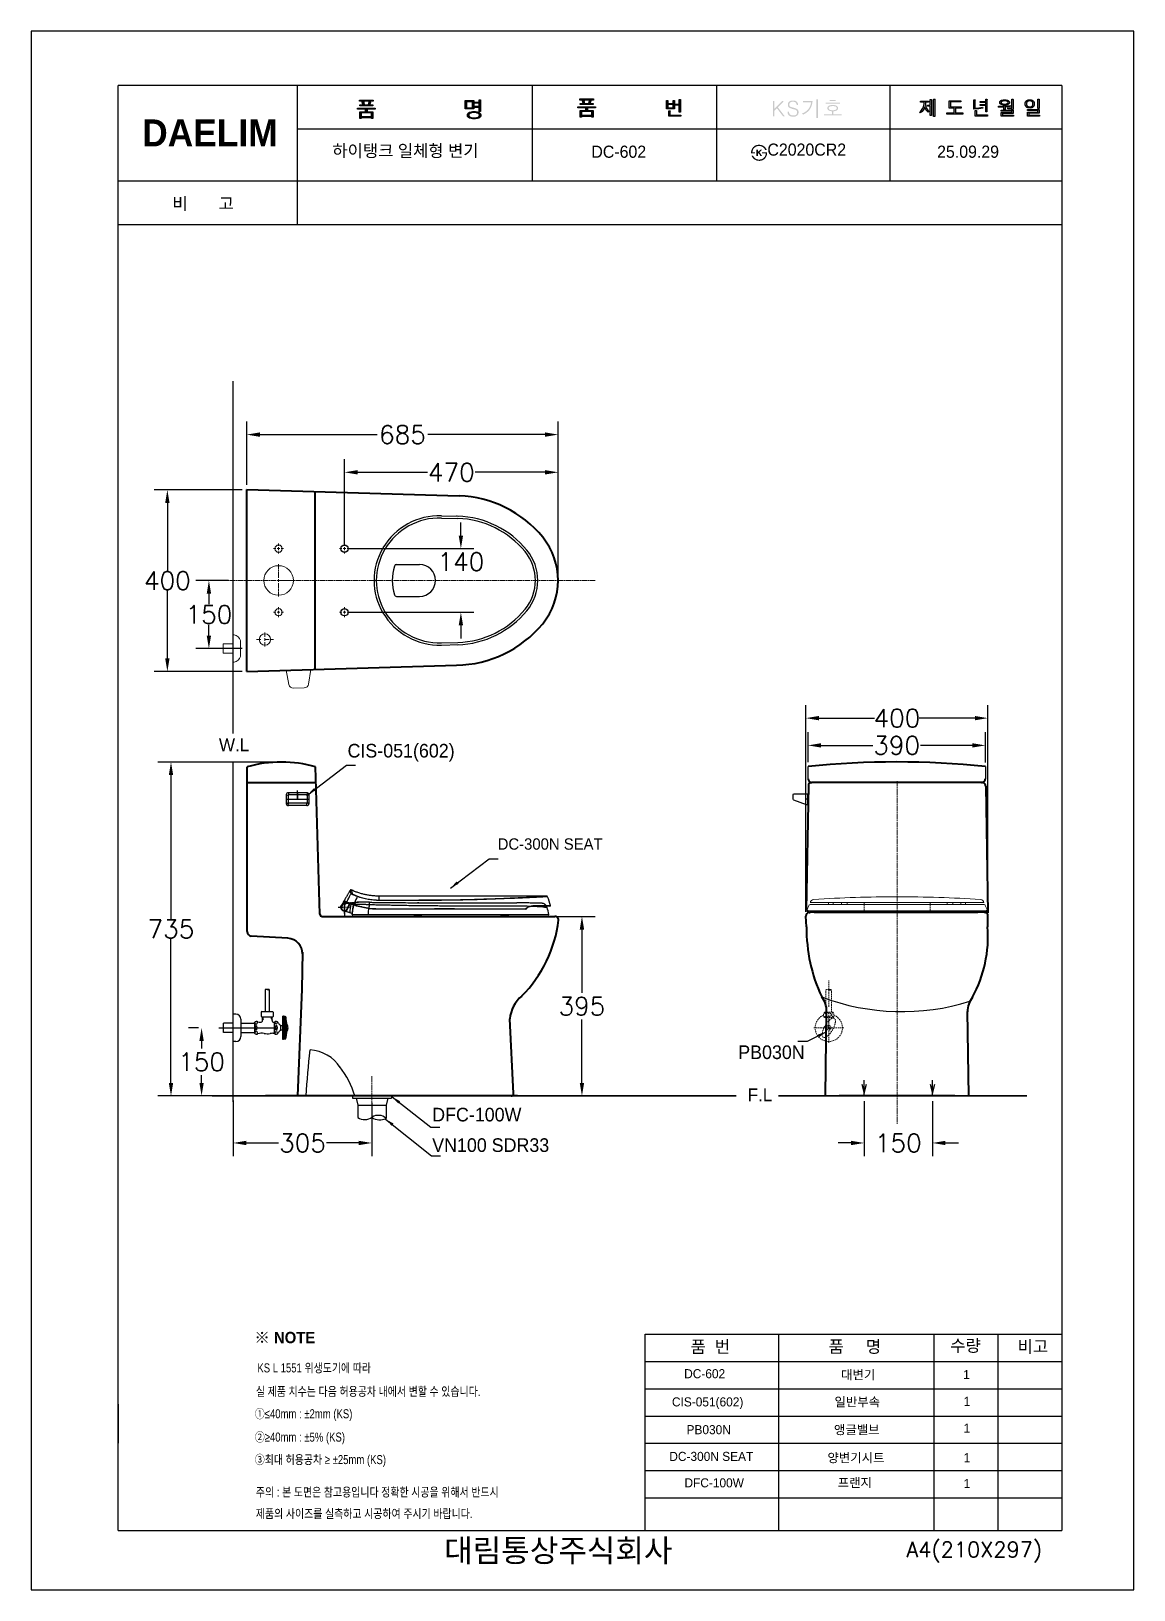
# Model space of a CAD drawing. Extents: x 63985 to 66410, y 58178 to 61608.
import ezdxf
from ezdxf.lldxf.tags import DXFTag

# ---------------------------------------------------------------- set-up
doc = ezdxf.new("R2010")
doc.units = 0
doc.header["$MEASUREMENT"] = 0
for name, pattern in [('AM_ISO02W050x2', [3.75, 3, -0.75]), ('AM_ISO08W050', [18, 12, -1.5, 3, -1.5]), ('BORDER', [18, 5, -2, 5, -2, 2, -2]), ('CENTER', [50.8, 31.75, -6.35, 6.35, -6.35]), ('HIDDEN2', [4.7625, 3.175, -1.5875])]:
    doc.linetypes.add(name, pattern=pattern)
doc.layers.get('0').update_dxf_attribs({"linetype": 'CONTINUOUS'})
doc.layers.get('Defpoints').update_dxf_attribs({"linetype": 'CONTINUOUS'})
for name, color, linetype in [('1', 7, 'CONTINUOUS'), ('2', 2, 'CONTINUOUS'), ('4', 3, 'CONTINUOUS'), ('Dim', 4, 'CONTINUOUS'), ('FAUCET', 4, 'CONTINUOUS'), ('LINE', 7, 'CONTINUOUS'), ('LINE @ 1 VP1', 7, 'CONTINUOUS'), ('LINE @ 1 VPModel', 7, 'CONTINUOUS'), ('MAIN', 7, 'CONTINUOUS'), ('TEXT', 7, 'CONTINUOUS'), ('YA', 7, 'CONTINUOUS')]:
    doc.layers.add(name, color=color, linetype=linetype)
for name, color, linetype, lineweight in [('AM_2', 54, 'CONTINUOUS', 20), ('AM_3', 6, 'AM_ISO02W050', 20), ('AM_4', 40, 'CONTINUOUS', 13), ('AM_6', 2, 'CONTINUOUS', 30), ('AM_7', 4, 'AM_ISO08W050', 0), ('OUTLINE', 11, 'CONTINUOUS', 40), ('Y', 202, 'CONTINUOUS', 35)]:
    doc.layers.add(name, color=color, linetype=linetype, lineweight=lineweight)
doc.styles.add('h', font='', dxfattribs={"height": 30})
doc.styles.add('MtXpl_', font='')
doc.styles.get("Standard").update_dxf_attribs({"font": 'txt.shx', "bigfont": 'ghs.shx'})
doc.styles.add('굴림', font='', dxfattribs={"height": 3.2})
doc.styles.add('스타일1', font='txt.shx', dxfattribs={"bigfont": 'ghs.shx'})
doc.styles.get('h').set_extended_font_data('Haansoft Batang')
doc.styles.get('MtXpl_').set_extended_font_data('Gulim', bold=True)
doc.styles.get('굴림').set_extended_font_data('Gulim')
tags = doc.linetypes.add('AM_ISO02W050', pattern=[7.5, 6, -1.5]).pattern_tags.tags
tags[6:7] = [DXFTag(74, 4), DXFTag(75, 0), DXFTag(340, '0'), DXFTag(46, 1.0), DXFTag(50, 0.0), DXFTag(44, 0.0), DXFTag(45, 0.0)]
tags[4:5] = [DXFTag(74, 4), DXFTag(75, 0), DXFTag(340, '0'), DXFTag(46, 1.0), DXFTag(50, 0.0), DXFTag(44, 0.0), DXFTag(45, 0.0)]
tags = doc.linetypes.add('Amconstr', pattern=[9999, 9999, 0]).pattern_tags.tags
tags[6:7] = [DXFTag(74, 4), DXFTag(75, 0), DXFTag(340, '0'), DXFTag(46, 1.0), DXFTag(50, 0.0), DXFTag(44, 0.0), DXFTag(45, 0.0)]
tags[4:5] = [DXFTag(74, 4), DXFTag(75, 0), DXFTag(340, '0'), DXFTag(46, 1.0), DXFTag(50, 0.0), DXFTag(44, 0.0), DXFTag(45, 0.0)]
doc.dimstyles.new('SERIM', dxfattribs={"dimscale": 10, "dimtxt": 3, "dimasz": 2, "dimexe": 1, "dimexo": 1.5, "dimgap": 1, "dimtad": 1, "dimtoh": 1, "dimdec": 0, "dimdsep": 46, "dimtxsty": 'h', "dimcen": -0.3, "dimclrt": 2, "dimadec": 0, "dimazin": 0, "dimtfac": 1, "dimtdec": 0, "dimtmove": 1, "dimatfit": 3, "dimfxl": 0, "dimtolj": 1, "dimtzin": 0, "dimarcsym": 0})
doc.dimstyles.get("Standard").update_dxf_attribs({"dimtxt": 0.18, "dimasz": 0.18, "dimexe": 0.18, "dimexo": 0.0625, "dimgap": 0.09, "dimtad": 0, "dimtih": 1, "dimtoh": 1, "dimdec": 4, "dimzin": 0, "dimdsep": 46, "dimtxsty": 'Standard', "dimcen": 0.09, "dimadec": 0, "dimazin": 0, "dimtfac": 1, "dimtdec": 4, "dimtofl": 0, "dimtmove": 0, "dimatfit": 0, "dimfxl": 0, "dimtolj": 1, "dimtzin": 0, "dimarcsym": 0})

msp = doc.modelspace()

# ---------------------------------------------------------------- texts
at = {"color": 3, "style": '굴림', "width": 0.8}
for s, p in [('KS L 1551 위생도기에 따라', (64482.5, 58656)), ('실 제품 치수는 다음 허용공차 내에서 변할 수 있습니다.', (64479.1, 58604.3)), ('①≤40mm : ±2mm (KS)', (64476.8, 58555)), ('②≥40mm : ±5%%% (KS)', (64476.8, 58503.7)), ('③최대 허용공차 ≥ ±25mm (KS)', (64476.8, 58454.2))]:
    msp.add_text(s, height=20, dxfattribs=at).set_placement(p)
at = {"color": 1, "style": '굴림', "width": 0.8}
for s, p in [('주의 : 본 도면은 참고용입니다 정확한 시공을 위해서 반드시', (64479.1, 58382.7)), ('제품의 사이즈를 실측하고 시공하여 주시기 바랍니다.', (64479.1, 58335.3))]:
    msp.add_text(s, height=20, dxfattribs=at).set_placement(p)
at = {"layer": '2', "style": 'MtXpl_'}
msp.add_text('※ NOTE', height=25, dxfattribs=at).set_placement((64475.7, 58720.3))
at = {"layer": 'AM_6', "color": 0, "char_height": 28, "attachment_point": 1, "style": 'h'}
for s, insert, width in [('W.L', (64397.9, 60051.2), 60.346), ('F.L', (65561, 59280.9), 71.921)]:
    msp.add_mtext(s, dxfattribs=dict(at, insert=insert, width=width))
at = {"layer": 'AM_6', "color": 0, "char_height": 30, "attachment_point": 4}
for s, insert in [('{\\fGulim|b0|i0|c129|p50;CIS-051(602)}', (64680.8, 60019.8)), ('{\\fGulim|b0|i0|c129|p50;PB030N}', (65540.2, 59360.5)), ('{\\fGulim|b0|i0|c129|p50;DFC-100W}', (64867, 59223.2)), ('{\\fGulim|b0|i0|c129|p50;VN100 SDR33}', (64867, 59156.1))]:
    msp.add_mtext(s, dxfattribs=dict(at, insert=insert))
at = {"layer": 'AM_6', "color": 0, "insert": (65011, 59818.8), "char_height": 25, "attachment_point": 4, "style": 'h'}
msp.add_mtext('{\\fGulim|b0|i0|c129|p50;DC-300N SEAT}', dxfattribs=at)
at = {"layer": 'Dim', "color": 0, "attachment_point": 1, "style": '스타일1'}
for s, insert, char_height, width in [('{\\fGulim|b0|i0|c129|p50;   \\H0.79087x;하이탱크 일체형 변기}', (64610.5, 61358), 33.819, 702.697), ('{\\fGulim|b0|i0|c129|p50;   \\H0.79087x;DC-602}', (65180.2, 61356), 33.819, 702.697), ('{\\fGulim|b0|i0|c129|p50;   \\H0.79087x;C2020CR2}', (65567.5, 61360.6), 33.819, 702.697), ('{\\fGulim|b0|i0|c129|p50;   \\H0.79087x;25.09.29}', (65940.8, 61356), 33.819, 702.697), ('{\\fGulim|b0|i0|c129|p50;DC-602}', (65421.3, 58663.2), 20, 17), ('{\\fGulim|b0|i0|c129|p50;대변기}', (65766.5, 58660.9), 20, 147), ('{\\fGulim|b0|i0|c129|p50;CIS-051(602)}', (65394.4, 58601.2), 20, 147), ('{\\fGulim|b0|i0|c129|p50;일반부속}', (65751.9, 58601.2), 20, 212), ('{\\fGulim|b0|i0|c129|p50;PB030N}', (65426.5, 58540), 20, 17), ('{\\fGulim|b0|i0|c129|p50;앵글밸브}', (65750.8, 58539.9), 20, 212), ('{\\fGulim|b0|i0|c129|p50;DC-300N SEAT}', (65388.6, 58481.2), 20, 220.877), ('{\\fGulim|b0|i0|c129|p50;양변기시트}', (65736.5, 58478.2), 20, 315), ('{\\fGulim|b0|i0|c129|p50;DFC-100W}', (65421.9, 58423), 20, 17), ('{\\fGulim|b0|i0|c129|p50;프랜지}', (65759, 58423.5), 20, 212), ('{\\fGulim|b0|i0|c129|p50;       대림통상주식회사\\P}', (64766.2, 58289.2), 50, 1090)]:
    msp.add_mtext(s, dxfattribs=dict(at, insert=insert, char_height=char_height, width=width))
for s, insert, char_height in [('{\\fGulim|b0|i0|c129|p50;비       고}', (64295.6, 61242), 26.746), ('{\\fGulim|b0|i0|c129|p50;품  번}', (65435.5, 58726), 26.746), ('{\\fGulim|b0|i0|c129|p50;품     명}', (65738.7, 58726.2), 26.746), ('{\\fGulim|b0|i0|c129|p50;수량}', (66006.7, 58728.4), 26.746), ('{\\fGulim|b0|i0|c129|p50;비고}', (66155, 58726.5), 26.746), ('{\\fGulim|b0|i0|c129|p50;1\\P}', (66035, 58661.3), 20), ('{\\fGulim|b0|i0|c129|p50;1\\P}', (66036, 58602.3), 20), ('{\\fGulim|b0|i0|c129|p50;1\\P}', (66035.9, 58543.3), 20), ('{\\fGulim|b0|i0|c129|p50;1\\P}', (66036, 58478.4), 20), ('{\\fGulim|b0|i0|c129|p50;1\\P}', (66036, 58421.4), 20)]:
    msp.add_mtext(s, dxfattribs=dict(at, insert=insert, char_height=char_height))
at = {"layer": 'YA', "color": 7}
msp.add_text('A4(210X297)', height=33.819, dxfattribs=at).set_placement((65910.2, 58249.2))
at = {"layer": 'YA', "color": 7, "insert": (64229, 61413.8), "char_height": 59.437, "width": 290.871, "attachment_point": 1, "style": 'h'}
msp.add_mtext('{\\fHYGraphic-Medium|b1|i0|c129|p18;DAELIM}', dxfattribs=at)

# ---------------------------------------------------------------- blocks, each defined once
blk = doc.blocks.new('*D28')
at = {"layer": 'Defpoints', "color": 0}
for p in [(64429.1, 60399), (64375.8, 60249), (64459.1, 60249)]:
    blk.add_point(p, dxfattribs=at)
at = {"layer": 'Dim', "color": 0, "lineweight": -2}
for p, q in [((64419.1, 60399), (64347, 60399)), ((64375.8, 60370.2), (64375.8, 60346.6)), ((64375.8, 60277.8), (64375.8, 60301.5)), ((64449.1, 60249), (64347, 60249))]:
    blk.add_line(p, q, dxfattribs=at)
at = {"layer": 'Dim', "color": 0}
for points in [[(64371, 60370.2), (64380.6, 60370.2), (64375.8, 60399)], [(64371, 60277.8), (64380.6, 60277.8), (64375.8, 60249)]]:
    blk.add_solid(points, dxfattribs=at)
at = {"layer": 'Dim', "color": 0, "insert": (64375.8, 60324), "char_height": 40, "attachment_point": 5}
blk.add_mtext('\\A1;150', dxfattribs=at)
blk = doc.blocks.new('*D29')
at = {"layer": 'Defpoints', "color": 0}
for p in [(64535.3, 59999.3), (64292.4, 59264.5), (64535.3, 59264.5)]:
    blk.add_point(p, dxfattribs=at)
at = {"layer": 'Dim', "color": 0, "lineweight": -2}
for p, q in [((64525.3, 59999.3), (64263.6, 59999.3)), ((64292.4, 59970.5), (64292.4, 59654.5)), ((64292.4, 59293.3), (64292.4, 59609.3)), ((64525.3, 59264.5), (64263.6, 59264.5))]:
    blk.add_line(p, q, dxfattribs=at)
at = {"layer": 'Dim', "color": 0}
for points in [[(64287.6, 59970.5), (64297.2, 59970.5), (64292.4, 59999.3)], [(64287.6, 59293.3), (64297.2, 59293.3), (64292.4, 59264.5)]]:
    blk.add_solid(points, dxfattribs=at)
at = {"layer": 'Dim', "color": 0, "insert": (64292.4, 59631.9), "char_height": 40, "attachment_point": 5}
blk.add_mtext('\\A1;735', dxfattribs=at)
blk = doc.blocks.new('*D30')
at = {"layer": 'Defpoints', "color": 0}
for p in [(65144.1, 60637), (64674.1, 60469), (65144.1, 60399)]:
    blk.add_point(p, dxfattribs=at)
at = {"layer": 'Dim', "color": 0, "lineweight": -2}
for p, q in [((64674.1, 60479), (64674.1, 60665.8)), ((65144.1, 60409), (65144.1, 60665.8)), ((64702.9, 60637), (64856.5, 60637)), ((65115.3, 60637), (64961.6, 60637))]:
    blk.add_line(p, q, dxfattribs=at)
at = {"layer": 'Dim', "color": 0}
for points in [[(64702.9, 60641.8), (64702.9, 60632.2), (64674.1, 60637)], [(65115.3, 60641.8), (65115.3, 60632.2), (65144.1, 60637)]]:
    blk.add_solid(points, dxfattribs=at)
at = {"layer": 'Dim', "color": 0, "insert": (64909.1, 60637), "char_height": 40, "attachment_point": 5}
blk.add_mtext('\\A1;470', dxfattribs=at)
blk = doc.blocks.new('*D36')
at = {"layer": 'Defpoints', "color": 0}
for p in [(64459.1, 60598.4), (64284.4, 60198.7), (64459.1, 60198.7)]:
    blk.add_point(p, dxfattribs=at)
at = {"layer": 'Dim', "color": 0, "lineweight": -2}
for p, q in [((64449.1, 60598.4), (64255.6, 60598.4)), ((64284.4, 60569.6), (64284.4, 60421.1)), ((64284.4, 60227.5), (64284.4, 60376)), ((64449.1, 60198.7), (64255.6, 60198.7))]:
    blk.add_line(p, q, dxfattribs=at)
at = {"layer": 'Dim', "color": 0}
for points in [[(64279.6, 60569.6), (64289.2, 60569.6), (64284.4, 60598.4)], [(64279.6, 60227.5), (64289.2, 60227.5), (64284.4, 60198.7)]]:
    blk.add_solid(points, dxfattribs=at)
at = {"layer": 'Dim', "color": 0, "insert": (64284.4, 60398.5), "char_height": 40, "attachment_point": 5}
blk.add_mtext('\\A1;400', dxfattribs=at)
blk = doc.blocks.new('*D37')
at = {"layer": 'Defpoints', "color": 0}
for p in [(64429.1, 59264.5), (64734.4, 59259.5), (64734.4, 59161)]:
    blk.add_point(p, dxfattribs=at)
at = {"layer": 'Dim', "color": 0, "lineweight": -2}
for p, q in [((64429.1, 59254.5), (64429.1, 59132.2)), ((64734.4, 59249.5), (64734.4, 59132.2)), ((64457.9, 59161), (64529.2, 59161)), ((64705.6, 59161), (64634.3, 59161))]:
    blk.add_line(p, q, dxfattribs=at)
at = {"layer": 'Dim', "color": 0}
for points in [[(64457.9, 59165.8), (64457.9, 59156.2), (64429.1, 59161)], [(64705.6, 59165.8), (64705.6, 59156.2), (64734.4, 59161)]]:
    blk.add_solid(points, dxfattribs=at)
at = {"layer": 'Dim', "color": 0, "insert": (64581.7, 59161), "char_height": 40, "attachment_point": 5}
blk.add_mtext('\\A1;305', dxfattribs=at)
blk = doc.blocks.new('*D38')
at = {"layer": 'Defpoints', "color": 0}
for p in [(65132.1, 59659.5), (65132.1, 59264.4), (65196.4, 59264.4)]:
    blk.add_point(p, dxfattribs=at)
at = {"layer": 'Dim', "color": 0, "lineweight": -2}
for p, q in [((65142.1, 59659.5), (65225.2, 59659.5)), ((65196.4, 59630.7), (65196.4, 59491.6)), ((65196.4, 59293.2), (65196.4, 59432.4)), ((65142.1, 59264.4), (65225.2, 59264.4))]:
    blk.add_line(p, q, dxfattribs=at)
at = {"layer": 'Dim', "color": 0}
for points in [[(65191.6, 59630.7), (65201.2, 59630.7), (65196.4, 59659.5)], [(65191.6, 59293.2), (65201.2, 59293.2), (65196.4, 59264.4)]]:
    blk.add_solid(points, dxfattribs=at)
at = {"layer": 'Dim', "color": 0, "insert": (65196.4, 59462), "char_height": 40, "attachment_point": 5}
blk.add_mtext('\\A1;395', dxfattribs=at)
blk = doc.blocks.new('*D32')
at = {"layer": 'Defpoints', "color": 0}
for p in [(65817.3, 59263.2), (65967.3, 59263.2), (65967.3, 59161)]:
    blk.add_point(p, dxfattribs=at)
at = {"layer": 'Dim', "color": 0, "lineweight": -2}
for p, q in [((65817.3, 59253.2), (65817.3, 59132.2)), ((65967.3, 59253.2), (65967.3, 59132.2)), ((65788.5, 59161), (65759.7, 59161)), ((65996.1, 59161), (66024.9, 59161))]:
    blk.add_line(p, q, dxfattribs=at)
at = {"layer": 'Dim', "color": 0}
for points in [[(65788.5, 59165.8), (65788.5, 59156.2), (65817.3, 59161)], [(65996.1, 59165.8), (65996.1, 59156.2), (65967.3, 59161)]]:
    blk.add_solid(points, dxfattribs=at)
at = {"layer": 'Dim', "color": 0, "insert": (65892.3, 59161), "char_height": 40, "attachment_point": 5}
blk.add_mtext('\\A1;150', dxfattribs=at)
blk = doc.blocks.new('*D33')
at = {"layer": 'Defpoints', "color": 0}
for p in [(66089.5, 60096), (65689.1, 59660), (66089.5, 59660.5)]:
    blk.add_point(p, dxfattribs=at)
at = {"layer": 'Dim', "color": 0, "lineweight": -2}
for p, q in [((65689.1, 59670), (65689.1, 60124.8)), ((66089.5, 59670.5), (66089.5, 60124.8)), ((65717.9, 60096), (65840, 60096)), ((66060.7, 60096), (65938.5, 60096))]:
    blk.add_line(p, q, dxfattribs=at)
at = {"layer": 'Dim', "color": 0}
for points in [[(65717.9, 60100.8), (65717.9, 60091.2), (65689.1, 60096)], [(66060.7, 60100.8), (66060.7, 60091.2), (66089.5, 60096)]]:
    blk.add_solid(points, dxfattribs=at)
at = {"layer": 'Dim', "color": 0, "insert": (65889.3, 60096), "char_height": 40, "attachment_point": 5}
blk.add_mtext('\\A1;400', dxfattribs=at)
blk = doc.blocks.new('*D34')
at = {"layer": 'Defpoints', "color": 0}
for p in [(66083.8, 60036), (65693.8, 59989.4), (66083.8, 59988.7)]:
    blk.add_point(p, dxfattribs=at)
at = {"layer": 'Dim', "color": 0, "lineweight": -2}
for p, q in [((65693.8, 59999.4), (65693.8, 60064.8)), ((65722.6, 60036), (65836.2, 60036)), ((66055, 60036), (65941.4, 60036)), ((66083.8, 59998.7), (66083.8, 60064.8))]:
    blk.add_line(p, q, dxfattribs=at)
at = {"layer": 'Dim', "color": 0}
for points in [[(65722.6, 60040.8), (65722.6, 60031.2), (65693.8, 60036)], [(66055, 60040.8), (66055, 60031.2), (66083.8, 60036)]]:
    blk.add_solid(points, dxfattribs=at)
at = {"layer": 'Dim', "color": 0, "insert": (65888.8, 60036), "char_height": 40, "attachment_point": 5}
blk.add_mtext('\\A1;390', dxfattribs=at)
blk = doc.blocks.new('*D35')
at = {"layer": 'Defpoints', "color": 0}
for p in [(65144.1, 60720), (64459.1, 60599.4), (65144.1, 60399)]:
    blk.add_point(p, dxfattribs=at)
at = {"layer": 'Dim', "color": 0, "lineweight": -2}
for p, q in [((64459.1, 60609.4), (64459.1, 60748.8)), ((64487.9, 60720), (64745.7, 60720)), ((65115.3, 60720), (64857.5, 60720)), ((65144.1, 60409), (65144.1, 60748.8))]:
    blk.add_line(p, q, dxfattribs=at)
at = {"layer": 'Dim', "color": 0}
for points in [[(64487.9, 60724.8), (64487.9, 60715.2), (64459.1, 60720)], [(65115.3, 60724.8), (65115.3, 60715.2), (65144.1, 60720)]]:
    blk.add_solid(points, dxfattribs=at)
at = {"layer": 'Dim', "color": 0, "insert": (64801.6, 60720), "char_height": 40, "attachment_point": 5}
blk.add_mtext('\\A1;685', dxfattribs=at)
blk = doc.blocks.new('*D39')
at = {"layer": 'Defpoints', "color": 0}
for p in [(64674.1, 60469), (64930.1, 60469), (64674.1, 60329)]:
    blk.add_point(p, dxfattribs=at)
at = {"layer": 'Dim', "color": 0, "lineweight": -2}
for p, q in [((64930.1, 60497.8), (64930.1, 60526.6)), ((64684.1, 60469), (64958.9, 60469)), ((64684.1, 60329), (64958.9, 60329)), ((64930.1, 60300.2), (64930.1, 60271.4))]:
    blk.add_line(p, q, dxfattribs=at)
at = {"layer": 'Dim', "color": 0}
for points in [[(64925.3, 60497.8), (64934.9, 60497.8), (64930.1, 60469)], [(64925.3, 60300.2), (64934.9, 60300.2), (64930.1, 60329)]]:
    blk.add_solid(points, dxfattribs=at)
at = {"layer": 'Dim', "color": 0, "insert": (64930.1, 60440.2), "char_height": 28.8, "attachment_point": 5}
blk.add_mtext('\\A1;{\\H1.38889x;140}', dxfattribs=at)
blk = doc.blocks.new('*D82')
at = {"layer": 'Defpoints', "color": 0}
for p in [(64362.7, 59414.4), (64359.7, 59264.5), (64362.7, 59264.5)]:
    blk.add_point(p, dxfattribs=at)
at = {"layer": 'Dim', "color": 0, "linetype": 'ByBlock', "lineweight": -2}
for p, q in [((64352.7, 59414.4), (64330.9, 59414.4)), ((64359.7, 59385.6), (64359.7, 59369.1)), ((64359.7, 59293.3), (64359.7, 59309.9)), ((64352.7, 59264.5), (64330.9, 59264.5))]:
    blk.add_line(p, q, dxfattribs=at)
at = {"layer": 'Dim', "color": 0}
for points in [[(64354.9, 59385.6), (64364.5, 59385.6), (64359.7, 59414.4)], [(64354.9, 59293.3), (64364.5, 59293.3), (64359.7, 59264.5)]]:
    blk.add_solid(points, dxfattribs=at)
at = {"layer": 'Dim', "color": 0, "insert": (64359.7, 59339.5), "char_height": 28.8, "attachment_point": 5}
blk.add_mtext('\\A1;{\\H1.38889x;150}', dxfattribs=at)
blk = doc.blocks.new('*U94')
at = {"layer": 'LINE @ 1 VP1', "linetype": 'Amconstr'}
h = blk.add_hatch(color=256, dxfattribs=at)
h.dxf.hatch_style = 1
h.paths.add_polyline_path([(65627.3, 61440.4), (65641.1, 61454.5), (65637, 61454.5), (65619.5, 61436.5), (65619.5, 61454.5), (65616.4, 61454.5), (65616.4, 61420.5), (65619.5, 61420.5), (65619.5, 61432.5), (65625.2, 61438.3), (65638.8, 61420.5), (65642.7, 61420.5)])
h.paths.add_polyline_path([(65653.6, 61442.8), (65653.4, 61443.2), (65653.1, 61443.6), (65653, 61444.1), (65652.8, 61444.5), (65652.7, 61445.1), (65652.6, 61446.2), (65652.7, 61446.9), (65652.7, 61447.6), (65652.9, 61448.3), (65653.1, 61448.9), (65653.4, 61449.5), (65653.7, 61450), (65654.1, 61450.5), (65654.6, 61450.9), (65655.1, 61451.3), (65655.7, 61451.7), (65656.4, 61451.9), (65657.1, 61452.2), (65658.6, 61452.5), (65660.4, 61452.6), (65662.3, 61452.5), (65663.9, 61452.1), (65664.6, 61451.8), (65665.3, 61451.5), (65665.9, 61451.1), (65666.5, 61450.7), (65667, 61450.1), (65667.5, 61449.6), (65667.9, 61448.9), (65668.2, 61448.3), (65668.4, 61447.5), (65668.6, 61446.8), (65668.7, 61445.1), (65672, 61445.1), (65671.8, 61447.4), (65671.5, 61448.4), (65671.2, 61449.4), (65670.8, 61450.3), (65670.2, 61451.2), (65669.6, 61451.9), (65668.9, 61452.6), (65668.1, 61453.3), (65667.3, 61453.8), (65666.3, 61454.3), (65665.3, 61454.7), (65663.1, 61455.2), (65660.6, 61455.3), (65658.1, 61455.2), (65655.9, 61454.7), (65654.9, 61454.4), (65654, 61453.9), (65653.1, 61453.4), (65652.3, 61452.9), (65651.6, 61452.2), (65651, 61451.5), (65650.5, 61450.8), (65650.1, 61450), (65649.8, 61449.1), (65649.5, 61448.2), (65649.4, 61447.3), (65649.3, 61446.3), (65649.5, 61444.4), (65649.7, 61443.5), (65649.9, 61442.8), (65650.2, 61442), (65650.6, 61441.4), (65651.1, 61440.8), (65651.6, 61440.2), (65652.2, 61439.7), (65652.8, 61439.3), (65654.4, 61438.5), (65658.7, 61437), (65661.9, 61436.2), (65665.6, 61435.1), (65666.9, 61434.4), (65667.5, 61434.1), (65667.9, 61433.8), (65668.4, 61433.4), (65668.7, 61432.9), (65669.1, 61432.4), (65669.3, 61431.8), (65669.5, 61431.2), (65669.7, 61430.5), (65669.8, 61429), (65669.8, 61428.3), (65669.7, 61427.6), (65669.5, 61426.9), (65669.2, 61426.3), (65668.9, 61425.7), (65668.5, 61425.1), (65668.1, 61424.6), (65667.5, 61424.2), (65667, 61423.7), (65666.3, 61423.4), (65665.6, 61423.1), (65664.9, 61422.8), (65663.2, 61422.4), (65661.3, 61422.3), (65659.1, 61422.5), (65657.3, 61422.9), (65656.4, 61423.2), (65655.6, 61423.6), (65654.9, 61424.1), (65654.3, 61424.6), (65653.7, 61425.2), (65653.2, 61425.8), (65652.8, 61426.5), (65652.4, 61427.3), (65652.2, 61428.1), (65652, 61428.9), (65651.8, 61430.8), (65648.6, 61430.8), (65648.6, 61430.6), (65648.8, 61428.1), (65649, 61426.9), (65649.4, 61425.9), (65649.9, 61424.9), (65650.4, 61424), (65651.1, 61423.2), (65651.8, 61422.4), (65652.7, 61421.8), (65653.6, 61421.2), (65654.7, 61420.7), (65655.8, 61420.3), (65658.4, 61419.8), (65661.3, 61419.6), (65663.8, 61419.7), (65666.1, 61420.2), (65667.1, 61420.6), (65668.1, 61421.1), (65669, 61421.6), (65669.8, 61422.3), (65670.5, 61422.9), (65671.2, 61423.7), (65671.7, 61424.5), (65672.2, 61425.3), (65672.5, 61426.3), (65672.7, 61427.2), (65672.9, 61428.3), (65672.9, 61429.4), (65672.8, 61431.3), (65672.6, 61432.2), (65672.3, 61433), (65671.9, 61433.8), (65671.5, 61434.5), (65671, 61435.2), (65670.4, 61435.8), (65669.7, 61436.3), (65669, 61436.8), (65667.2, 61437.8), (65664.9, 61438.6), (65662.3, 61439.4), (65658.3, 61440.4), (65656.9, 61440.8), (65655.7, 61441.2), (65654.7, 61441.8), (65654.3, 61442.1), (65654, 61442.4)])
h.paths.add_polyline_path([(65702.9, 61448.3), (65703.7, 61453.9), (65683, 61453.9), (65683, 61451.3), (65700.4, 61451.3), (65699.6, 61446.9), (65698.3, 61442.8), (65696.4, 61439.1), (65693.9, 61435.6), (65691.1, 61432.8), (65687.9, 61430.4), (65684.4, 61428.4), (65680.5, 61426.8), (65682.7, 61424.2), (65687, 61426.3), (65690.8, 61428.8), (65694.1, 61431.5), (65696.8, 61434.6), (65699.5, 61438.6), (65701.5, 61443.2)])
h.paths.add_polyline_path([(65715.3, 61456.4), (65715.4, 61457), (65715.6, 61457.4), (65715.7, 61457.6), (65715.8, 61457.7), (65715.8, 61457.8), (65715.8, 61457.8), (65715.8, 61457.9), (65715.8, 61457.9), (65715.8, 61457.9), (65715.8, 61457.9), (65715.8, 61457.9), (65715.8, 61457.9), (65715.8, 61458), (65715.8, 61458), (65715.7, 61458), (65715.7, 61458), (65715.6, 61458), (65715.3, 61458.1), (65714.4, 61458.2), (65712.2, 61458.2), (65712.2, 61416.7), (65715.3, 61416.7)])
h.paths.add_polyline_path([(65754.8, 61456.4), (65741.4, 61456.4), (65741.4, 61454), (65754.8, 61454)])
h.paths.add_polyline_path([(65763.7, 61450.4), (65732.4, 61450.4), (65732.4, 61448), (65763.7, 61448)])
h.paths.add_polyline_path([(65757.1, 61443.4), (65756.2, 61443.8), (65755.3, 61444.3), (65753.2, 61444.9), (65750.8, 61445.3), (65748.1, 61445.4), (65745.3, 61445.3), (65742.9, 61444.9), (65740.8, 61444.3), (65739.9, 61443.8), (65739.1, 61443.4), (65738.4, 61442.9), (65737.8, 61442.4), (65737.4, 61441.8), (65737, 61441.2), (65736.7, 61440.6), (65736.4, 61439.9), (65736.3, 61439.2), (65736.3, 61438.4), (65736.3, 61437.7), (65736.4, 61437.1), (65736.6, 61436.5), (65736.9, 61435.9), (65737.2, 61435.3), (65737.6, 61434.8), (65738.1, 61434.3), (65738.7, 61433.8), (65739.4, 61433.4), (65740.2, 61433), (65742, 61432.3), (65744.1, 61431.9), (65746.5, 61431.6), (65746.5, 61425.1), (65728.5, 61425.1), (65728.5, 61422.6), (65767.6, 61422.6), (65767.6, 61425.1), (65749.6, 61425.1), (65749.6, 61431.6), (65752, 61431.9), (65754.1, 61432.3), (65755.9, 61433), (65756.7, 61433.4), (65757.4, 61433.8), (65758, 61434.3), (65758.5, 61434.8), (65758.9, 61435.3), (65759.3, 61435.9), (65759.6, 61436.5), (65759.8, 61437.1), (65759.9, 61437.7), (65759.9, 61438.4), (65759.9, 61439.2), (65759.7, 61439.9), (65759.5, 61440.6), (65759.2, 61441.2), (65758.8, 61441.8), (65758.3, 61442.4), (65757.7, 61442.9)])
h.paths.add_polyline_path([(65744.1, 61442.7), (65746, 61442.9), (65748.1, 61443), (65750.2, 61442.9), (65752, 61442.7), (65753.5, 61442.3), (65754.2, 61442.1), (65754.8, 61441.8), (65755.3, 61441.5), (65755.7, 61441.2), (65756.1, 61440.8), (65756.4, 61440.4), (65756.6, 61440), (65756.8, 61439.5), (65756.9, 61439), (65757, 61438.4), (65756.9, 61437.9), (65756.8, 61437.4), (65756.6, 61437), (65756.4, 61436.5), (65756.1, 61436.1), (65755.7, 61435.8), (65755.3, 61435.4), (65754.8, 61435.1), (65754.2, 61434.8), (65753.5, 61434.6), (65752, 61434.2), (65750.2, 61433.9), (65748.1, 61433.9), (65746, 61433.9), (65744.1, 61434.2), (65742.6, 61434.6), (65741.9, 61434.8), (65741.3, 61435.1), (65740.8, 61435.4), (65740.4, 61435.8), (65740, 61436.1), (65739.7, 61436.5), (65739.5, 61437), (65739.4, 61437.4), (65739.3, 61437.9), (65739.2, 61438.4), (65739.3, 61439), (65739.4, 61439.5), (65739.5, 61440), (65739.7, 61440.4), (65740, 61440.8), (65740.4, 61441.2), (65740.8, 61441.5), (65741.3, 61441.8), (65741.9, 61442.1), (65742.6, 61442.3)], flags=16)
h.paths.add_polyline_path([(65958.8, 61454), (65941.5, 61454), (65941.5, 61451.7), (65949.3, 61451.7), (65949.1, 61448.2), (65948.6, 61444.8), (65947.7, 61441.6), (65946.5, 61438.6), (65945.1, 61436), (65943.5, 61433.8), (65941.6, 61431.9), (65939.6, 61430.4), (65941.5, 61428.2), (65944.5, 61431.2), (65946.9, 61434.4), (65948.9, 61437.9), (65950.3, 61441.6), (65950.6, 61440), (65951.2, 61438.4), (65952.1, 61436.6), (65953.2, 61434.8), (65955.5, 61431.9), (65958.1, 61429.4), (65960.2, 61431.5), (65958.2, 61432.9), (65956.5, 61434.7), (65955, 61436.8), (65953.7, 61439.2), (65952.7, 61442.1), (65952, 61445.2), (65951.9, 61448.4), (65952.1, 61451.7), (65958.8, 61451.7)])
h.paths.add_polyline_path([(65965.6, 61455.8), (65965.7, 61456.2), (65965.8, 61456.5), (65965.9, 61456.7), (65966, 61456.8), (65966, 61456.9), (65966, 61456.9), (65966, 61456.9), (65966, 61457), (65966, 61457), (65966, 61457), (65966, 61457), (65965.9, 61457), (65965.9, 61457.1), (65965.8, 61457.1), (65965.5, 61457.1), (65964.8, 61457.2), (65962.7, 61457.2), (65962.7, 61444.7), (65956.3, 61444.7), (65956.3, 61442.5), (65962.7, 61442.5), (65962.7, 61422.3), (65965.6, 61422.3)])
h.paths.add_polyline_path([(65972.7, 61456.6), (65972.8, 61456.9), (65972.9, 61457.2), (65973, 61457.3), (65973.1, 61457.5), (65973.1, 61457.6), (65973.1, 61457.6), (65973.1, 61457.6), (65973.1, 61457.7), (65973.1, 61457.7), (65973.1, 61457.7), (65973.1, 61457.7), (65973.1, 61457.7), (65973, 61457.7), (65973, 61457.8), (65973, 61457.8), (65972.9, 61457.8), (65972.8, 61457.8), (65972.5, 61457.9), (65972.1, 61457.9), (65969.9, 61457.9), (65969.9, 61420.2), (65972.7, 61420.2)])
h.paths.add_polyline_path([(66029.7, 61454.8), (66004, 61454.8), (66004, 61438.7), (66015.4, 61438.7), (66015.4, 61427.9), (65999.1, 61427.9), (65999.1, 61425.6), (66034.6, 61425.6), (66034.6, 61427.9), (66018.3, 61427.9), (66018.3, 61438.7), (66030.3, 61438.7), (66030.3, 61441.1), (66006.8, 61441.1), (66006.8, 61452.5), (66029.7, 61452.5)])
h.paths.add_polyline_path([(66060.9, 61455.1), (66061, 61455.7), (66061.2, 61456.1), (66061.2, 61456.4), (66061.3, 61456.5), (66061.3, 61456.5), (66061.3, 61456.6), (66061.3, 61456.7), (66061.3, 61456.7), (66061.3, 61456.7), (66061.2, 61456.7), (66061.2, 61456.7), (66061.2, 61456.8), (66061.2, 61456.8), (66061.1, 61456.8), (66061, 61456.9), (66060.9, 61456.9), (66060.8, 61456.9), (66059.9, 61457), (66058.1, 61457), (66058.1, 61436.4), (66069.7, 61436.9), (66078.1, 61438.2), (66077.8, 61440.7), (66069.1, 61439.2), (66060.9, 61438.7)])
h.paths.add_polyline_path([(66087.4, 61456.6), (66087.5, 61456.9), (66087.6, 61457.2), (66087.7, 61457.4), (66087.7, 61457.5), (66087.7, 61457.6), (66087.7, 61457.6), (66087.7, 61457.6), (66087.7, 61457.7), (66087.7, 61457.7), (66087.7, 61457.7), (66087.7, 61457.7), (66087.7, 61457.7), (66087.7, 61457.7), (66087.6, 61457.8), (66087.6, 61457.8), (66087.5, 61457.8), (66087.4, 61457.8), (66087.2, 61457.9), (66086.8, 61457.9), (66084.6, 61457.9), (66084.6, 61453.1), (66072.7, 61453.1), (66072.7, 61450.8), (66084.6, 61450.8), (66084.6, 61446.8), (66072.7, 61446.8), (66072.7, 61444.4), (66084.6, 61444.4), (66084.6, 61430.1), (66087.4, 61430.1)])
h.paths.add_polyline_path([(66064.3, 61431.8), (66064.3, 61432.1), (66064.4, 61432.4), (66064.5, 61432.6), (66064.6, 61432.7), (66064.6, 61432.8), (66064.6, 61432.8), (66064.6, 61432.8), (66064.6, 61432.8), (66064.6, 61432.8), (66064.6, 61432.8), (66064.6, 61432.9), (66064.6, 61432.9), (66064.5, 61432.9), (66064.4, 61432.9), (66064.4, 61433), (66064.2, 61433), (66063.6, 61433), (66061.5, 61433), (66061.5, 61421.2), (66088.3, 61421.2), (66088.3, 61423.5), (66064.3, 61423.5)])
h.paths.add_polyline_path([(66136.2, 61448.8), (66136.5, 61449.3), (66136.7, 61449.8), (66136.8, 61450.4), (66136.9, 61451), (66136.8, 61451.6), (66136.7, 61452.1), (66136.5, 61452.7), (66136.2, 61453.2), (66135.8, 61453.7), (66135.4, 61454.1), (66134.8, 61454.6), (66134.2, 61455), (66132.6, 61455.7), (66130.7, 61456.2), (66128.6, 61456.5), (66126.1, 61456.6), (66123.7, 61456.5), (66121.5, 61456.2), (66119.6, 61455.7), (66118, 61455), (66117.4, 61454.6), (66116.9, 61454.1), (66116.4, 61453.7), (66116, 61453.2), (66115.8, 61452.7), (66115.6, 61452.1), (66115.4, 61451.6), (66115.4, 61451), (66115.4, 61450.4), (66115.6, 61449.8), (66115.8, 61449.3), (66116, 61448.8), (66116.4, 61448.3), (66116.9, 61447.9), (66117.4, 61447.5), (66118, 61447.1), (66118.8, 61446.7), (66119.6, 61446.3), (66121.5, 61445.8), (66123.7, 61445.4), (66126.1, 61445.3), (66128.6, 61445.4), (66130.7, 61445.8), (66132.6, 61446.3), (66133.4, 61446.7), (66134.2, 61447.1), (66134.8, 61447.5), (66135.4, 61447.9), (66135.8, 61448.3)])
h.paths.add_polyline_path([(66132.9, 61449), (66132.5, 61448.8), (66132, 61448.5), (66130.9, 61448.1), (66129.5, 61447.8), (66126.1, 61447.5), (66122.7, 61447.8), (66121.4, 61448.1), (66120.2, 61448.5), (66119.7, 61448.8), (66119.3, 61449), (66119, 61449.3), (66118.7, 61449.6), (66118.5, 61449.9), (66118.3, 61450.2), (66118.3, 61450.4), (66118.3, 61450.6), (66118.2, 61451), (66118.3, 61451.3), (66118.3, 61451.7), (66118.5, 61452.1), (66118.7, 61452.4), (66119, 61452.7), (66119.3, 61453), (66119.7, 61453.2), (66120.2, 61453.5), (66121.4, 61453.9), (66122.7, 61454.2), (66126.1, 61454.5), (66129.5, 61454.2), (66130.9, 61453.9), (66132, 61453.5), (66132.5, 61453.2), (66132.9, 61453), (66133.3, 61452.7), (66133.5, 61452.4), (66133.8, 61452.1), (66133.9, 61451.7), (66134, 61451.5), (66134, 61451.3), (66134, 61451), (66134, 61450.6), (66134, 61450.4), (66133.9, 61450.2), (66133.9, 61450.1), (66133.8, 61449.9), (66133.5, 61449.6), (66133.3, 61449.3)], flags=16)
h.paths.add_polyline_path([(66138.5, 61442), (66138.2, 61444.3), (66123.3, 61443.2), (66112.7, 61443.1), (66113, 61441), (66113.1, 61440.6), (66113.2, 61440.3), (66113.2, 61440.2), (66113.3, 61440.1), (66113.3, 61440.1), (66113.3, 61440.1), (66113.4, 61440), (66113.4, 61440), (66113.4, 61440), (66113.4, 61440), (66113.4, 61440), (66113.4, 61440), (66113.4, 61440), (66113.5, 61440), (66113.5, 61440), (66113.6, 61440.1), (66113.7, 61440.2), (66113.8, 61440.3), (66114.1, 61440.6), (66114.5, 61440.7), (66124.8, 61441), (66124.8, 61435.2), (66127.6, 61435.2), (66127.6, 61441.1), (66133, 61441.5)])
at = {"layer": 'LINE @ 1 VPModel', "linetype": 'Amconstr'}
h = blk.add_hatch(color=256, dxfattribs=at)
h.dxf.hatch_style = 1
h.paths.add_polyline_path([(65627.3, 61440.4), (65641.1, 61454.5), (65637, 61454.5), (65619.5, 61436.5), (65619.5, 61454.5), (65616.4, 61454.5), (65616.4, 61420.5), (65619.5, 61420.5), (65619.5, 61432.5), (65625.2, 61438.3), (65638.8, 61420.5), (65642.7, 61420.5)])
h.paths.add_polyline_path([(65653.6, 61442.8), (65653.4, 61443.2), (65653.1, 61443.6), (65653, 61444.1), (65652.8, 61444.5), (65652.7, 61445.1), (65652.6, 61446.2), (65652.7, 61446.9), (65652.7, 61447.6), (65652.9, 61448.3), (65653.1, 61448.9), (65653.4, 61449.5), (65653.7, 61450), (65654.1, 61450.5), (65654.6, 61450.9), (65655.1, 61451.3), (65655.7, 61451.7), (65656.4, 61451.9), (65657.1, 61452.2), (65658.6, 61452.5), (65660.4, 61452.6), (65662.3, 61452.5), (65663.9, 61452.1), (65664.6, 61451.8), (65665.3, 61451.5), (65665.9, 61451.1), (65666.5, 61450.7), (65667, 61450.1), (65667.5, 61449.6), (65667.9, 61448.9), (65668.2, 61448.3), (65668.4, 61447.5), (65668.6, 61446.8), (65668.7, 61445.1), (65672, 61445.1), (65671.8, 61447.4), (65671.5, 61448.4), (65671.2, 61449.4), (65670.8, 61450.3), (65670.2, 61451.2), (65669.6, 61451.9), (65668.9, 61452.6), (65668.1, 61453.3), (65667.3, 61453.8), (65666.3, 61454.3), (65665.3, 61454.7), (65663.1, 61455.2), (65660.6, 61455.3), (65658.1, 61455.2), (65655.9, 61454.7), (65654.9, 61454.4), (65654, 61453.9), (65653.1, 61453.4), (65652.3, 61452.9), (65651.6, 61452.2), (65651, 61451.5), (65650.5, 61450.8), (65650.1, 61450), (65649.8, 61449.1), (65649.5, 61448.2), (65649.4, 61447.3), (65649.3, 61446.3), (65649.5, 61444.4), (65649.7, 61443.5), (65649.9, 61442.8), (65650.2, 61442), (65650.6, 61441.4), (65651.1, 61440.8), (65651.6, 61440.2), (65652.2, 61439.7), (65652.8, 61439.3), (65654.4, 61438.5), (65658.7, 61437), (65661.9, 61436.2), (65665.6, 61435.1), (65666.9, 61434.4), (65667.5, 61434.1), (65667.9, 61433.8), (65668.4, 61433.4), (65668.7, 61432.9), (65669.1, 61432.4), (65669.3, 61431.8), (65669.5, 61431.2), (65669.7, 61430.5), (65669.8, 61429), (65669.8, 61428.3), (65669.7, 61427.6), (65669.5, 61426.9), (65669.2, 61426.3), (65668.9, 61425.7), (65668.5, 61425.1), (65668.1, 61424.6), (65667.5, 61424.2), (65667, 61423.7), (65666.3, 61423.4), (65665.6, 61423.1), (65664.9, 61422.8), (65663.2, 61422.4), (65661.3, 61422.3), (65659.1, 61422.5), (65657.3, 61422.9), (65656.4, 61423.2), (65655.6, 61423.6), (65654.9, 61424.1), (65654.3, 61424.6), (65653.7, 61425.2), (65653.2, 61425.8), (65652.8, 61426.5), (65652.4, 61427.3), (65652.2, 61428.1), (65652, 61428.9), (65651.8, 61430.8), (65648.6, 61430.8), (65648.6, 61430.6), (65648.8, 61428.1), (65649, 61426.9), (65649.4, 61425.9), (65649.9, 61424.9), (65650.4, 61424), (65651.1, 61423.2), (65651.8, 61422.4), (65652.7, 61421.8), (65653.6, 61421.2), (65654.7, 61420.7), (65655.8, 61420.3), (65658.4, 61419.8), (65661.3, 61419.6), (65663.8, 61419.7), (65666.1, 61420.2), (65667.1, 61420.6), (65668.1, 61421.1), (65669, 61421.6), (65669.8, 61422.3), (65670.5, 61422.9), (65671.2, 61423.7), (65671.7, 61424.5), (65672.2, 61425.3), (65672.5, 61426.3), (65672.7, 61427.2), (65672.9, 61428.3), (65672.9, 61429.4), (65672.8, 61431.3), (65672.6, 61432.2), (65672.3, 61433), (65671.9, 61433.8), (65671.5, 61434.5), (65671, 61435.2), (65670.4, 61435.8), (65669.7, 61436.3), (65669, 61436.8), (65667.2, 61437.8), (65664.9, 61438.6), (65662.3, 61439.4), (65658.3, 61440.4), (65656.9, 61440.8), (65655.7, 61441.2), (65654.7, 61441.8), (65654.3, 61442.1), (65654, 61442.4)])
h.paths.add_polyline_path([(65702.9, 61448.3), (65703.7, 61453.9), (65683, 61453.9), (65683, 61451.3), (65700.4, 61451.3), (65699.6, 61446.9), (65698.3, 61442.8), (65696.4, 61439.1), (65693.9, 61435.6), (65691.1, 61432.8), (65687.9, 61430.4), (65684.4, 61428.4), (65680.5, 61426.8), (65682.7, 61424.2), (65687, 61426.3), (65690.8, 61428.8), (65694.1, 61431.5), (65696.8, 61434.6), (65699.5, 61438.6), (65701.5, 61443.2)])
h.paths.add_polyline_path([(65715.3, 61456.4), (65715.4, 61457), (65715.6, 61457.4), (65715.7, 61457.6), (65715.8, 61457.7), (65715.8, 61457.8), (65715.8, 61457.8), (65715.8, 61457.9), (65715.8, 61457.9), (65715.8, 61457.9), (65715.8, 61457.9), (65715.8, 61457.9), (65715.8, 61457.9), (65715.8, 61458), (65715.8, 61458), (65715.7, 61458), (65715.7, 61458), (65715.6, 61458), (65715.3, 61458.1), (65714.4, 61458.2), (65712.2, 61458.2), (65712.2, 61416.7), (65715.3, 61416.7)])
h.paths.add_polyline_path([(65754.8, 61456.4), (65741.4, 61456.4), (65741.4, 61454), (65754.8, 61454)])
h.paths.add_polyline_path([(65763.7, 61450.4), (65732.4, 61450.4), (65732.4, 61448), (65763.7, 61448)])
h.paths.add_polyline_path([(65757.1, 61443.4), (65756.2, 61443.8), (65755.3, 61444.3), (65753.2, 61444.9), (65750.8, 61445.3), (65748.1, 61445.4), (65745.3, 61445.3), (65742.9, 61444.9), (65740.8, 61444.3), (65739.9, 61443.8), (65739.1, 61443.4), (65738.4, 61442.9), (65737.8, 61442.4), (65737.4, 61441.8), (65737, 61441.2), (65736.7, 61440.6), (65736.4, 61439.9), (65736.3, 61439.2), (65736.3, 61438.4), (65736.3, 61437.7), (65736.4, 61437.1), (65736.6, 61436.5), (65736.9, 61435.9), (65737.2, 61435.3), (65737.6, 61434.8), (65738.1, 61434.3), (65738.7, 61433.8), (65739.4, 61433.4), (65740.2, 61433), (65742, 61432.3), (65744.1, 61431.9), (65746.5, 61431.6), (65746.5, 61425.1), (65728.5, 61425.1), (65728.5, 61422.6), (65767.6, 61422.6), (65767.6, 61425.1), (65749.6, 61425.1), (65749.6, 61431.6), (65752, 61431.9), (65754.1, 61432.3), (65755.9, 61433), (65756.7, 61433.4), (65757.4, 61433.8), (65758, 61434.3), (65758.5, 61434.8), (65758.9, 61435.3), (65759.3, 61435.9), (65759.6, 61436.5), (65759.8, 61437.1), (65759.9, 61437.7), (65759.9, 61438.4), (65759.9, 61439.2), (65759.7, 61439.9), (65759.5, 61440.6), (65759.2, 61441.2), (65758.8, 61441.8), (65758.3, 61442.4), (65757.7, 61442.9)])
h.paths.add_polyline_path([(65744.1, 61442.7), (65746, 61442.9), (65748.1, 61443), (65750.2, 61442.9), (65752, 61442.7), (65753.5, 61442.3), (65754.2, 61442.1), (65754.8, 61441.8), (65755.3, 61441.5), (65755.7, 61441.2), (65756.1, 61440.8), (65756.4, 61440.4), (65756.6, 61440), (65756.8, 61439.5), (65756.9, 61439), (65757, 61438.4), (65756.9, 61437.9), (65756.8, 61437.4), (65756.6, 61437), (65756.4, 61436.5), (65756.1, 61436.1), (65755.7, 61435.8), (65755.3, 61435.4), (65754.8, 61435.1), (65754.2, 61434.8), (65753.5, 61434.6), (65752, 61434.2), (65750.2, 61433.9), (65748.1, 61433.9), (65746, 61433.9), (65744.1, 61434.2), (65742.6, 61434.6), (65741.9, 61434.8), (65741.3, 61435.1), (65740.8, 61435.4), (65740.4, 61435.8), (65740, 61436.1), (65739.7, 61436.5), (65739.5, 61437), (65739.4, 61437.4), (65739.3, 61437.9), (65739.2, 61438.4), (65739.3, 61439), (65739.4, 61439.5), (65739.5, 61440), (65739.7, 61440.4), (65740, 61440.8), (65740.4, 61441.2), (65740.8, 61441.5), (65741.3, 61441.8), (65741.9, 61442.1), (65742.6, 61442.3)], flags=16)
h.paths.add_polyline_path([(65958.8, 61454), (65941.5, 61454), (65941.5, 61451.7), (65949.3, 61451.7), (65949.1, 61448.2), (65948.6, 61444.8), (65947.7, 61441.6), (65946.5, 61438.6), (65945.1, 61436), (65943.5, 61433.8), (65941.6, 61431.9), (65939.6, 61430.4), (65941.5, 61428.2), (65944.5, 61431.2), (65946.9, 61434.4), (65948.9, 61437.9), (65950.3, 61441.6), (65950.6, 61440), (65951.2, 61438.4), (65952.1, 61436.6), (65953.2, 61434.8), (65955.5, 61431.9), (65958.1, 61429.4), (65960.2, 61431.5), (65958.2, 61432.9), (65956.5, 61434.7), (65955, 61436.8), (65953.7, 61439.2), (65952.7, 61442.1), (65952, 61445.2), (65951.9, 61448.4), (65952.1, 61451.7), (65958.8, 61451.7)])
h.paths.add_polyline_path([(65965.6, 61455.8), (65965.7, 61456.2), (65965.8, 61456.5), (65965.9, 61456.7), (65966, 61456.8), (65966, 61456.9), (65966, 61456.9), (65966, 61456.9), (65966, 61457), (65966, 61457), (65966, 61457), (65966, 61457), (65965.9, 61457), (65965.9, 61457.1), (65965.8, 61457.1), (65965.5, 61457.1), (65964.8, 61457.2), (65962.7, 61457.2), (65962.7, 61444.7), (65956.3, 61444.7), (65956.3, 61442.5), (65962.7, 61442.5), (65962.7, 61422.3), (65965.6, 61422.3)])
h.paths.add_polyline_path([(65972.7, 61456.6), (65972.8, 61456.9), (65972.9, 61457.2), (65973, 61457.3), (65973.1, 61457.5), (65973.1, 61457.6), (65973.1, 61457.6), (65973.1, 61457.6), (65973.1, 61457.7), (65973.1, 61457.7), (65973.1, 61457.7), (65973.1, 61457.7), (65973.1, 61457.7), (65973, 61457.7), (65973, 61457.8), (65973, 61457.8), (65972.9, 61457.8), (65972.8, 61457.8), (65972.5, 61457.9), (65972.1, 61457.9), (65969.9, 61457.9), (65969.9, 61420.2), (65972.7, 61420.2)])
h.paths.add_polyline_path([(66029.7, 61454.8), (66004, 61454.8), (66004, 61438.7), (66015.4, 61438.7), (66015.4, 61427.9), (65999.1, 61427.9), (65999.1, 61425.6), (66034.6, 61425.6), (66034.6, 61427.9), (66018.3, 61427.9), (66018.3, 61438.7), (66030.3, 61438.7), (66030.3, 61441.1), (66006.8, 61441.1), (66006.8, 61452.5), (66029.7, 61452.5)])
h.paths.add_polyline_path([(66060.9, 61455.1), (66061, 61455.7), (66061.2, 61456.1), (66061.2, 61456.4), (66061.3, 61456.5), (66061.3, 61456.5), (66061.3, 61456.6), (66061.3, 61456.7), (66061.3, 61456.7), (66061.3, 61456.7), (66061.2, 61456.7), (66061.2, 61456.7), (66061.2, 61456.8), (66061.2, 61456.8), (66061.1, 61456.8), (66061, 61456.9), (66060.9, 61456.9), (66060.8, 61456.9), (66059.9, 61457), (66058.1, 61457), (66058.1, 61436.4), (66069.7, 61436.9), (66078.1, 61438.2), (66077.8, 61440.7), (66069.1, 61439.2), (66060.9, 61438.7)])
h.paths.add_polyline_path([(66087.4, 61456.6), (66087.5, 61456.9), (66087.6, 61457.2), (66087.7, 61457.4), (66087.7, 61457.5), (66087.7, 61457.6), (66087.7, 61457.6), (66087.7, 61457.6), (66087.7, 61457.7), (66087.7, 61457.7), (66087.7, 61457.7), (66087.7, 61457.7), (66087.7, 61457.7), (66087.7, 61457.7), (66087.6, 61457.8), (66087.6, 61457.8), (66087.5, 61457.8), (66087.4, 61457.8), (66087.2, 61457.9), (66086.8, 61457.9), (66084.6, 61457.9), (66084.6, 61453.1), (66072.7, 61453.1), (66072.7, 61450.8), (66084.6, 61450.8), (66084.6, 61446.8), (66072.7, 61446.8), (66072.7, 61444.4), (66084.6, 61444.4), (66084.6, 61430.1), (66087.4, 61430.1)])
h.paths.add_polyline_path([(66064.3, 61431.8), (66064.3, 61432.1), (66064.4, 61432.4), (66064.5, 61432.6), (66064.6, 61432.7), (66064.6, 61432.8), (66064.6, 61432.8), (66064.6, 61432.8), (66064.6, 61432.8), (66064.6, 61432.8), (66064.6, 61432.8), (66064.6, 61432.9), (66064.6, 61432.9), (66064.5, 61432.9), (66064.4, 61432.9), (66064.4, 61433), (66064.2, 61433), (66063.6, 61433), (66061.5, 61433), (66061.5, 61421.2), (66088.3, 61421.2), (66088.3, 61423.5), (66064.3, 61423.5)])
h.paths.add_polyline_path([(66136.2, 61448.8), (66136.5, 61449.3), (66136.7, 61449.8), (66136.8, 61450.4), (66136.9, 61451), (66136.8, 61451.6), (66136.7, 61452.1), (66136.5, 61452.7), (66136.2, 61453.2), (66135.8, 61453.7), (66135.4, 61454.1), (66134.8, 61454.6), (66134.2, 61455), (66132.6, 61455.7), (66130.7, 61456.2), (66128.6, 61456.5), (66126.1, 61456.6), (66123.7, 61456.5), (66121.5, 61456.2), (66119.6, 61455.7), (66118, 61455), (66117.4, 61454.6), (66116.9, 61454.1), (66116.4, 61453.7), (66116, 61453.2), (66115.8, 61452.7), (66115.6, 61452.1), (66115.4, 61451.6), (66115.4, 61451), (66115.4, 61450.4), (66115.6, 61449.8), (66115.8, 61449.3), (66116, 61448.8), (66116.4, 61448.3), (66116.9, 61447.9), (66117.4, 61447.5), (66118, 61447.1), (66118.8, 61446.7), (66119.6, 61446.3), (66121.5, 61445.8), (66123.7, 61445.4), (66126.1, 61445.3), (66128.6, 61445.4), (66130.7, 61445.8), (66132.6, 61446.3), (66133.4, 61446.7), (66134.2, 61447.1), (66134.8, 61447.5), (66135.4, 61447.9), (66135.8, 61448.3)])
h.paths.add_polyline_path([(66132.9, 61449), (66132.5, 61448.8), (66132, 61448.5), (66130.9, 61448.1), (66129.5, 61447.8), (66126.1, 61447.5), (66122.7, 61447.8), (66121.4, 61448.1), (66120.2, 61448.5), (66119.7, 61448.8), (66119.3, 61449), (66119, 61449.3), (66118.7, 61449.6), (66118.5, 61449.9), (66118.3, 61450.2), (66118.3, 61450.4), (66118.3, 61450.6), (66118.2, 61451), (66118.3, 61451.3), (66118.3, 61451.7), (66118.5, 61452.1), (66118.7, 61452.4), (66119, 61452.7), (66119.3, 61453), (66119.7, 61453.2), (66120.2, 61453.5), (66121.4, 61453.9), (66122.7, 61454.2), (66126.1, 61454.5), (66129.5, 61454.2), (66130.9, 61453.9), (66132, 61453.5), (66132.5, 61453.2), (66132.9, 61453), (66133.3, 61452.7), (66133.5, 61452.4), (66133.8, 61452.1), (66133.9, 61451.7), (66134, 61451.5), (66134, 61451.3), (66134, 61451), (66134, 61450.6), (66134, 61450.4), (66133.9, 61450.2), (66133.9, 61450.1), (66133.8, 61449.9), (66133.5, 61449.6), (66133.3, 61449.3)], flags=16)
h.paths.add_polyline_path([(66138.5, 61442), (66138.2, 61444.3), (66123.3, 61443.2), (66112.7, 61443.1), (66113, 61441), (66113.1, 61440.6), (66113.2, 61440.3), (66113.2, 61440.2), (66113.3, 61440.1), (66113.3, 61440.1), (66113.3, 61440.1), (66113.4, 61440), (66113.4, 61440), (66113.4, 61440), (66113.4, 61440), (66113.4, 61440), (66113.4, 61440), (66113.4, 61440), (66113.5, 61440), (66113.5, 61440), (66113.6, 61440.1), (66113.7, 61440.2), (66113.8, 61440.3), (66114.1, 61440.6), (66114.5, 61440.7), (66124.8, 61441), (66124.8, 61435.2), (66127.6, 61435.2), (66127.6, 61441.1), (66133, 61441.5)])
blk = doc.blocks.new('*U95')
at = {"layer": 'LINE @ 1 VP1', "linetype": 'Amconstr'}
h = blk.add_hatch(color=256, dxfattribs=at)
h.dxf.hatch_style = 1
h.paths.add_polyline_path([(66141.9, 61439.5), (66132.9, 61439.5), (66132.9, 61437.3), (66141.9, 61437.3), (66141.9, 61435.2), (66144.7, 61435.2), (66144.7, 61456.7), (66144.9, 61457.1), (66145, 61457.3), (66145.1, 61457.5), (66145.1, 61457.5), (66145.1, 61457.6), (66145.1, 61457.6), (66145.1, 61457.6), (66145.1, 61457.6), (66145, 61457.7), (66145, 61457.7), (66145, 61457.7), (66145, 61457.8), (66144.9, 61457.8), (66144.9, 61457.8), (66144.8, 61457.8), (66144.6, 61457.9), (66144.2, 61457.9), (66141.9, 61457.9)])
h.paths.add_polyline_path([(66144.7, 61434.3), (66118.7, 61434.3), (66118.7, 61432), (66142, 61432), (66142, 61429), (66118.7, 61429), (66118.7, 61420.8), (66145.6, 61420.8), (66145.6, 61423.1), (66121.4, 61423.1), (66121.4, 61426.7), (66144.7, 61426.7)])
h.paths.add_polyline_path([(66181.4, 61438.7), (66183.7, 61438.9), (66184.8, 61439.1), (66185.7, 61439.4), (66186.7, 61439.7), (66187.5, 61440.2), (66188.3, 61440.8), (66189, 61441.4), (66189.6, 61442), (66190.1, 61442.7), (66190.5, 61443.5), (66190.9, 61444.2), (66191.2, 61445.1), (66191.4, 61445.9), (66191.5, 61447.8), (66191.4, 61449.7), (66191.2, 61450.6), (66190.9, 61451.5), (66190.5, 61452.2), (66190.1, 61453), (66189.6, 61453.7), (66189, 61454.3), (66188.3, 61454.9), (66187.5, 61455.5), (66186.7, 61455.9), (66185.7, 61456.3), (66184.8, 61456.6), (66183.7, 61456.8), (66181.4, 61457), (66179.2, 61456.8), (66178.1, 61456.6), (66177.1, 61456.3), (66176.2, 61455.9), (66175.4, 61455.5), (66174.6, 61454.9), (66173.9, 61454.3), (66173.3, 61453.7), (66172.8, 61453), (66172.4, 61452.2), (66172, 61451.5), (66171.7, 61450.6), (66171.6, 61449.7), (66171.4, 61447.8), (66171.6, 61445.9), (66171.7, 61445.1), (66172, 61444.2), (66172.4, 61443.5), (66172.8, 61442.7), (66173.3, 61442), (66173.9, 61441.4), (66174.6, 61440.8), (66175.4, 61440.2), (66176.2, 61439.7), (66177.1, 61439.4), (66178.1, 61439.1), (66179.2, 61438.9)])
h.paths.add_polyline_path([(66179.8, 61441.3), (66179.1, 61441.5), (66178.4, 61441.7), (66177.7, 61441.9), (66177.1, 61442.3), (66176.6, 61442.6), (66176.1, 61443.1), (66175.7, 61443.5), (66175.3, 61444), (66175, 61444.6), (66174.8, 61445.2), (66174.6, 61445.8), (66174.4, 61446.4), (66174.3, 61447.8), (66174.4, 61449.3), (66174.6, 61449.9), (66174.8, 61450.6), (66175, 61451.1), (66175.3, 61451.7), (66175.7, 61452.2), (66176.1, 61452.7), (66176.6, 61453.1), (66177.1, 61453.5), (66177.7, 61453.8), (66178.4, 61454.1), (66179.1, 61454.3), (66179.8, 61454.4), (66181.4, 61454.6), (66183.1, 61454.4), (66183.8, 61454.3), (66184.5, 61454.1), (66185.1, 61453.8), (66185.8, 61453.5), (66186.3, 61453.1), (66186.8, 61452.7), (66187.2, 61452.2), (66187.6, 61451.7), (66187.9, 61451.1), (66188.2, 61450.6), (66188.4, 61449.9), (66188.5, 61449.3), (66188.6, 61447.8), (66188.5, 61446.4), (66188.4, 61445.8), (66188.2, 61445.2), (66187.9, 61444.6), (66187.6, 61444.1), (66187.2, 61443.6), (66186.8, 61443.1), (66186.3, 61442.6), (66185.8, 61442.3), (66185.1, 61441.9), (66184.5, 61441.7), (66183.8, 61441.5), (66183.1, 61441.3), (66181.4, 61441.2)], flags=16)
h.paths.add_polyline_path([(66199.3, 61437.7), (66202.1, 61437.7), (66202.1, 61456.8), (66202.3, 61457.2), (66202.4, 61457.3), (66202.4, 61457.5), (66202.4, 61457.6), (66202.4, 61457.6), (66202.4, 61457.6), (66202.4, 61457.7), (66202.4, 61457.7), (66202.4, 61457.7), (66202.4, 61457.7), (66202.4, 61457.7), (66202.4, 61457.7), (66202.4, 61457.8), (66202.3, 61457.8), (66202.2, 61457.8), (66202.1, 61457.8), (66201.9, 61457.9), (66201.5, 61457.9), (66199.3, 61457.9)])
h.paths.add_polyline_path([(66199.4, 61433.5), (66199.4, 61429.8), (66176.6, 61429.8), (66176.6, 61420.8), (66202.9, 61420.8), (66202.9, 61423.1), (66179.3, 61423.1), (66179.3, 61427.5), (66202.1, 61427.5), (66202.1, 61435.8), (66176.6, 61435.8), (66176.6, 61433.5)])
at = {"layer": 'LINE @ 1 VPModel', "linetype": 'Amconstr'}
h = blk.add_hatch(color=256, dxfattribs=at)
h.dxf.hatch_style = 1
h.paths.add_polyline_path([(66141.9, 61439.5), (66132.9, 61439.5), (66132.9, 61437.3), (66141.9, 61437.3), (66141.9, 61435.2), (66144.7, 61435.2), (66144.7, 61456.7), (66144.9, 61457.1), (66145, 61457.3), (66145.1, 61457.5), (66145.1, 61457.5), (66145.1, 61457.6), (66145.1, 61457.6), (66145.1, 61457.6), (66145.1, 61457.6), (66145, 61457.7), (66145, 61457.7), (66145, 61457.7), (66145, 61457.8), (66144.9, 61457.8), (66144.9, 61457.8), (66144.8, 61457.8), (66144.6, 61457.9), (66144.2, 61457.9), (66141.9, 61457.9)])
h.paths.add_polyline_path([(66144.7, 61434.3), (66118.7, 61434.3), (66118.7, 61432), (66142, 61432), (66142, 61429), (66118.7, 61429), (66118.7, 61420.8), (66145.6, 61420.8), (66145.6, 61423.1), (66121.4, 61423.1), (66121.4, 61426.7), (66144.7, 61426.7)])
h.paths.add_polyline_path([(66181.4, 61438.7), (66183.7, 61438.9), (66184.8, 61439.1), (66185.7, 61439.4), (66186.7, 61439.7), (66187.5, 61440.2), (66188.3, 61440.8), (66189, 61441.4), (66189.6, 61442), (66190.1, 61442.7), (66190.5, 61443.5), (66190.9, 61444.2), (66191.2, 61445.1), (66191.4, 61445.9), (66191.5, 61447.8), (66191.4, 61449.7), (66191.2, 61450.6), (66190.9, 61451.5), (66190.5, 61452.2), (66190.1, 61453), (66189.6, 61453.7), (66189, 61454.3), (66188.3, 61454.9), (66187.5, 61455.5), (66186.7, 61455.9), (66185.7, 61456.3), (66184.8, 61456.6), (66183.7, 61456.8), (66181.4, 61457), (66179.2, 61456.8), (66178.1, 61456.6), (66177.1, 61456.3), (66176.2, 61455.9), (66175.4, 61455.5), (66174.6, 61454.9), (66173.9, 61454.3), (66173.3, 61453.7), (66172.8, 61453), (66172.4, 61452.2), (66172, 61451.5), (66171.7, 61450.6), (66171.6, 61449.7), (66171.4, 61447.8), (66171.6, 61445.9), (66171.7, 61445.1), (66172, 61444.2), (66172.4, 61443.5), (66172.8, 61442.7), (66173.3, 61442), (66173.9, 61441.4), (66174.6, 61440.8), (66175.4, 61440.2), (66176.2, 61439.7), (66177.1, 61439.4), (66178.1, 61439.1), (66179.2, 61438.9)])
h.paths.add_polyline_path([(66179.8, 61441.3), (66179.1, 61441.5), (66178.4, 61441.7), (66177.7, 61441.9), (66177.1, 61442.3), (66176.6, 61442.6), (66176.1, 61443.1), (66175.7, 61443.5), (66175.3, 61444), (66175, 61444.6), (66174.8, 61445.2), (66174.6, 61445.8), (66174.4, 61446.4), (66174.3, 61447.8), (66174.4, 61449.3), (66174.6, 61449.9), (66174.8, 61450.6), (66175, 61451.1), (66175.3, 61451.7), (66175.7, 61452.2), (66176.1, 61452.7), (66176.6, 61453.1), (66177.1, 61453.5), (66177.7, 61453.8), (66178.4, 61454.1), (66179.1, 61454.3), (66179.8, 61454.4), (66181.4, 61454.6), (66183.1, 61454.4), (66183.8, 61454.3), (66184.5, 61454.1), (66185.1, 61453.8), (66185.8, 61453.5), (66186.3, 61453.1), (66186.8, 61452.7), (66187.2, 61452.2), (66187.6, 61451.7), (66187.9, 61451.1), (66188.2, 61450.6), (66188.4, 61449.9), (66188.5, 61449.3), (66188.6, 61447.8), (66188.5, 61446.4), (66188.4, 61445.8), (66188.2, 61445.2), (66187.9, 61444.6), (66187.6, 61444.1), (66187.2, 61443.6), (66186.8, 61443.1), (66186.3, 61442.6), (66185.8, 61442.3), (66185.1, 61441.9), (66184.5, 61441.7), (66183.8, 61441.5), (66183.1, 61441.3), (66181.4, 61441.2)], flags=16)
h.paths.add_polyline_path([(66199.3, 61437.7), (66202.1, 61437.7), (66202.1, 61456.8), (66202.3, 61457.2), (66202.4, 61457.3), (66202.4, 61457.5), (66202.4, 61457.6), (66202.4, 61457.6), (66202.4, 61457.6), (66202.4, 61457.7), (66202.4, 61457.7), (66202.4, 61457.7), (66202.4, 61457.7), (66202.4, 61457.7), (66202.4, 61457.7), (66202.4, 61457.8), (66202.3, 61457.8), (66202.2, 61457.8), (66202.1, 61457.8), (66201.9, 61457.9), (66201.5, 61457.9), (66199.3, 61457.9)])
h.paths.add_polyline_path([(66199.4, 61433.5), (66199.4, 61429.8), (66176.6, 61429.8), (66176.6, 61420.8), (66202.9, 61420.8), (66202.9, 61423.1), (66179.3, 61423.1), (66179.3, 61427.5), (66202.1, 61427.5), (66202.1, 61435.8), (66176.6, 61435.8), (66176.6, 61433.5)])
blk = doc.blocks.new('*U96')
at = {"layer": 'LINE @ 1 VP1', "linetype": 'Amconstr'}
h = blk.add_hatch(color=256, dxfattribs=at)
h.dxf.hatch_style = 1
h.paths.add_polyline_path([(65200.9, 61453.7), (65200.9, 61453.8), (65200.9, 61453.9), (65200.9, 61454), (65201, 61454.2), (65201.1, 61454.6), (65201.2, 61454.7), (65201.2, 61454.8), (65201.3, 61454.9), (65201.3, 61454.9), (65201.3, 61454.9), (65201.3, 61455), (65201.3, 61455), (65201.3, 61455), (65201.2, 61455), (65201.2, 61455), (65201.2, 61455.1), (65201.2, 61455.1), (65201.1, 61455.1), (65201, 61455.1), (65200.8, 61455.2), (65199.9, 61455.2), (65197.7, 61455.2), (65199.1, 61449), (65192.6, 61449), (65192.6, 61446.6), (65220.9, 61446.6), (65220.9, 61449), (65214.2, 61449), (65215.4, 61453.4), (65215.5, 61453.5), (65215.5, 61453.7), (65215.6, 61453.8), (65215.7, 61454), (65216, 61454.3), (65216.1, 61454.5), (65216.2, 61454.5), (65216.2, 61454.6), (65216.2, 61454.7), (65216.3, 61454.7), (65216.3, 61454.7), (65216.3, 61454.7), (65216.3, 61454.7), (65216.2, 61454.8), (65216.2, 61454.8), (65216.2, 61454.8), (65216.2, 61454.8), (65216.1, 61454.9), (65215.9, 61454.9), (65215.2, 61455.1), (65212.8, 61455.5), (65211.3, 61449), (65202.1, 61449)])
h.paths.add_polyline_path([(65226.2, 61441.6), (65187.2, 61441.6), (65187.2, 61439.1), (65205.2, 61439.1), (65205.2, 61433.6), (65192.6, 61433.6), (65192.6, 61418.8), (65195.7, 61418.8), (65195.7, 61420.1), (65217.8, 61420.1), (65217.8, 61418.8), (65220.9, 61418.8), (65220.9, 61433.6), (65208.3, 61433.6), (65208.3, 61439.1), (65226.2, 61439.1)])
h.paths.add_polyline_path([(65217.8, 61431), (65217.8, 61422.7), (65195.7, 61422.7), (65195.7, 61431)], flags=16)
at = {"layer": 'LINE @ 1 VPModel', "linetype": 'Amconstr'}
h = blk.add_hatch(color=256, dxfattribs=at)
h.dxf.hatch_style = 1
h.paths.add_polyline_path([(65200.9, 61453.7), (65200.9, 61453.8), (65200.9, 61453.9), (65200.9, 61454), (65201, 61454.2), (65201.1, 61454.6), (65201.2, 61454.7), (65201.2, 61454.8), (65201.3, 61454.9), (65201.3, 61454.9), (65201.3, 61454.9), (65201.3, 61455), (65201.3, 61455), (65201.3, 61455), (65201.2, 61455), (65201.2, 61455), (65201.2, 61455.1), (65201.2, 61455.1), (65201.1, 61455.1), (65201, 61455.1), (65200.8, 61455.2), (65199.9, 61455.2), (65197.7, 61455.2), (65199.1, 61449), (65192.6, 61449), (65192.6, 61446.6), (65220.9, 61446.6), (65220.9, 61449), (65214.2, 61449), (65215.4, 61453.4), (65215.5, 61453.5), (65215.5, 61453.7), (65215.6, 61453.8), (65215.7, 61454), (65216, 61454.3), (65216.1, 61454.5), (65216.2, 61454.5), (65216.2, 61454.6), (65216.2, 61454.7), (65216.3, 61454.7), (65216.3, 61454.7), (65216.3, 61454.7), (65216.3, 61454.7), (65216.2, 61454.8), (65216.2, 61454.8), (65216.2, 61454.8), (65216.2, 61454.8), (65216.1, 61454.9), (65215.9, 61454.9), (65215.2, 61455.1), (65212.8, 61455.5), (65211.3, 61449), (65202.1, 61449)])
h.paths.add_polyline_path([(65226.2, 61441.6), (65187.2, 61441.6), (65187.2, 61439.1), (65205.2, 61439.1), (65205.2, 61433.6), (65192.6, 61433.6), (65192.6, 61418.8), (65195.7, 61418.8), (65195.7, 61420.1), (65217.8, 61420.1), (65217.8, 61418.8), (65220.9, 61418.8), (65220.9, 61433.6), (65208.3, 61433.6), (65208.3, 61439.1), (65226.2, 61439.1)])
h.paths.add_polyline_path([(65217.8, 61431), (65217.8, 61422.7), (65195.7, 61422.7), (65195.7, 61431)], flags=16)
blk = doc.blocks.new('*U97')
at = {"layer": 'LINE @ 1 VP1', "linetype": 'Amconstr'}
h = blk.add_hatch(color=256, dxfattribs=at)
h.dxf.hatch_style = 1
h.paths.add_polyline_path([(65221.5, 61458.7), (65191.9, 61458.7), (65191.9, 61456.4), (65221.5, 61456.4)])
at = {"layer": 'LINE @ 1 VPModel', "linetype": 'Amconstr'}
h = blk.add_hatch(color=256, dxfattribs=at)
h.dxf.hatch_style = 1
h.paths.add_polyline_path([(65221.5, 61458.7), (65191.9, 61458.7), (65191.9, 61456.4), (65221.5, 61456.4)])
blk = doc.blocks.new('*U98')
at = {"layer": 'LINE @ 1 VP1', "linetype": 'Amconstr'}
h = blk.add_hatch(color=256, dxfattribs=at)
h.dxf.hatch_style = 1
h.paths.add_polyline_path([(65399.9, 61453.7), (65400, 61454.1), (65400.1, 61454.4), (65400.2, 61454.6), (65400.2, 61454.7), (65400.3, 61454.8), (65400.3, 61454.8), (65400.3, 61454.9), (65400.3, 61454.9), (65400.3, 61454.9), (65400.2, 61454.9), (65400.2, 61455), (65400.2, 61455), (65400.2, 61455), (65400.2, 61455), (65400.1, 61455.1), (65399.9, 61455.1), (65399.8, 61455.1), (65399, 61455.2), (65397.1, 61455.2), (65397.1, 61448.6), (65385.2, 61448.6), (65385.2, 61453.9), (65385.2, 61454.3), (65385.5, 61454.6), (65385.6, 61454.8), (65385.6, 61454.8), (65385.6, 61454.9), (65385.6, 61454.9), (65385.6, 61454.9), (65385.6, 61455), (65385.6, 61455), (65385.6, 61455), (65385.6, 61455), (65385.6, 61455), (65385.6, 61455.1), (65385.6, 61455.1), (65385.6, 61455.1), (65385.5, 61455.1), (65385.5, 61455.1), (65385.3, 61455.2), (65384.6, 61455.2), (65382.4, 61455.2), (65382.4, 61436.8), (65399.9, 61436.8), (65399.9, 61444.8), (65410.3, 61444.8), (65410.3, 61429.7), (65413.1, 61429.7), (65413.1, 61456), (65413.1, 61456.4), (65413.3, 61456.7), (65413.4, 61456.9), (65413.5, 61457), (65413.5, 61457.1), (65413.5, 61457.2), (65413.5, 61457.2), (65413.5, 61457.2), (65413.5, 61457.2), (65413.4, 61457.3), (65413.4, 61457.3), (65413.4, 61457.3), (65413.4, 61457.3), (65413.3, 61457.4), (65413.3, 61457.4), (65413.2, 61457.4), (65412.9, 61457.4), (65412.6, 61457.5), (65410.3, 61457.5), (65410.3, 61447.2), (65399.9, 61447.2)])
h.paths.add_polyline_path([(65397.1, 61446.3), (65397.1, 61439), (65385.2, 61439), (65385.2, 61446.3)], flags=16)
h.paths.add_polyline_path([(65390.2, 61432.1), (65390.1, 61432), (65390, 61431.7), (65390, 61431.3), (65390, 61423.1), (65414, 61423.1), (65414, 61420.8), (65387.2, 61420.8), (65387.2, 61432.6), (65389.3, 61432.6), (65389.9, 61432.6), (65390.1, 61432.5), (65390.3, 61432.4), (65390.3, 61432.3), (65390.3, 61432.3)])
at = {"layer": 'LINE @ 1 VPModel', "linetype": 'Amconstr'}
h = blk.add_hatch(color=256, dxfattribs=at)
h.dxf.hatch_style = 1
h.paths.add_polyline_path([(65399.9, 61453.7), (65400, 61454.1), (65400.1, 61454.4), (65400.2, 61454.6), (65400.2, 61454.7), (65400.3, 61454.8), (65400.3, 61454.8), (65400.3, 61454.9), (65400.3, 61454.9), (65400.3, 61454.9), (65400.2, 61454.9), (65400.2, 61455), (65400.2, 61455), (65400.2, 61455), (65400.2, 61455), (65400.1, 61455.1), (65399.9, 61455.1), (65399.8, 61455.1), (65399, 61455.2), (65397.1, 61455.2), (65397.1, 61448.6), (65385.2, 61448.6), (65385.2, 61453.9), (65385.2, 61454.3), (65385.5, 61454.6), (65385.6, 61454.8), (65385.6, 61454.8), (65385.6, 61454.9), (65385.6, 61454.9), (65385.6, 61454.9), (65385.6, 61455), (65385.6, 61455), (65385.6, 61455), (65385.6, 61455), (65385.6, 61455), (65385.6, 61455.1), (65385.6, 61455.1), (65385.6, 61455.1), (65385.5, 61455.1), (65385.5, 61455.1), (65385.3, 61455.2), (65384.6, 61455.2), (65382.4, 61455.2), (65382.4, 61436.8), (65399.9, 61436.8), (65399.9, 61444.8), (65410.3, 61444.8), (65410.3, 61429.7), (65413.1, 61429.7), (65413.1, 61456), (65413.1, 61456.4), (65413.3, 61456.7), (65413.4, 61456.9), (65413.5, 61457), (65413.5, 61457.1), (65413.5, 61457.2), (65413.5, 61457.2), (65413.5, 61457.2), (65413.5, 61457.2), (65413.4, 61457.3), (65413.4, 61457.3), (65413.4, 61457.3), (65413.4, 61457.3), (65413.3, 61457.4), (65413.3, 61457.4), (65413.2, 61457.4), (65412.9, 61457.4), (65412.6, 61457.5), (65410.3, 61457.5), (65410.3, 61447.2), (65399.9, 61447.2)])
h.paths.add_polyline_path([(65397.1, 61446.3), (65397.1, 61439), (65385.2, 61439), (65385.2, 61446.3)], flags=16)
h.paths.add_polyline_path([(65390.2, 61432.1), (65390.1, 61432), (65390, 61431.7), (65390, 61431.3), (65390, 61423.1), (65414, 61423.1), (65414, 61420.8), (65387.2, 61420.8), (65387.2, 61432.6), (65389.3, 61432.6), (65389.9, 61432.6), (65390.1, 61432.5), (65390.3, 61432.4), (65390.3, 61432.3), (65390.3, 61432.3)])

# ---------------------------------------------------------------- dimensions: what is measured, and where the dimension line sits
at = {"layer": 'Dim', "color": 0}
for base, p1, p2, override, picture, middle in [((65144.1, 60720), (64459.1, 60599.4), (65144.1, 60399), {"dimscale": 160, "dimtxt": 0.25, "dimgap": 0.016, "dimdec": 0, "dimtxsty": 'Standard', "dimatfit": 3}, '*D35', (64801.6, 60720)), ((65144.1, 60637), (64674.1, 60469), (65144.1, 60399), {"dimscale": 160, "dimtxt": 0.25, "dimgap": 0.016, "dimdec": 0, "dimtxsty": 'Standard', "dimclrt": 0, "dimatfit": 3}, '*D30', (64909.1, 60637)), ((65967.3, 59161), (65817.3, 59263.2), (65967.3, 59263.2), {"dimscale": 160, "dimtxt": 0.25, "dimgap": 0.016, "dimdec": 0, "dimtxsty": 'Standard', "dimatfit": 3}, '*D32', (65892.3, 59161))]:
    dim = msp.add_linear_dim(base=base, p1=p1, p2=p2, dimstyle='Standard', override=override, dxfattribs=at)
    dim.commit()
    dim.dimension.update_dxf_attribs({"geometry": picture, "text_midpoint": middle})
for base, p1, p2, override, picture, middle in [((64284.4, 60198.7), (64459.1, 60598.4), (64459.1, 60198.7), {"dimscale": 160, "dimtxt": 0.25, "dimgap": 0.016, "dimdec": 0, "dimtxsty": 'Standard', "dimatfit": 3}, '*D36', (64284.4, 60398.5)), ((64292.4, 59264.5), (64535.3, 59999.3), (64535.3, 59264.5), {"dimscale": 160, "dimtxt": 0.25, "dimgap": 0.016, "dimdec": 0, "dimtxsty": 'Standard', "dimclrt": 0, "dimatfit": 3}, '*D29', (64292.4, 59631.9)), ((65196.4, 59264.4), (65132.1, 59659.5), (65132.1, 59264.4), {"dimscale": 160, "dimtxt": 0.25, "dimgap": 0.06, "dimdec": 0, "dimatfit": 3}, '*D38', (65196.4, 59462))]:
    dim = msp.add_linear_dim(base=base, p1=p1, p2=p2, angle=90, dimstyle='Standard', override=override, dxfattribs=at)
    dim.commit()
    dim.dimension.update_dxf_attribs({"geometry": picture, "text_midpoint": middle})
dim = msp.add_linear_dim(base=(64930.1, 60469), p1=(64674.1, 60329), p2=(64674.1, 60469), angle=90, text='{\\H1.38889x;<>}', dimstyle='Standard', override={"dimscale": 160, "dimgap": 0.06, "dimdec": 0, "dimatfit": 3}, dxfattribs=at)
dim.commit()
dim.dimension.update_dxf_attribs({"geometry": '*D39', "text_midpoint": (64930.1, 60440.2), "dimtype": 160})
dim = msp.add_linear_dim(base=(64375.8, 60249), p1=(64429.1, 60399), p2=(64459.1, 60249), angle=90, dimstyle='Standard', override={"dimscale": 160, "dimtxt": 0.25, "dimgap": 0.016, "dimdec": 0, "dimtxsty": 'Standard', "dimclrt": 0, "dimatfit": 3}, dxfattribs=at)
dim.commit()
dim.dimension.update_dxf_attribs({"geometry": '*D28', "text_midpoint": (64375.8, 60324), "dimtype": 160})
for base, p1, p2, picture, middle in [((66089.5, 60096), (65689.1, 59660), (66089.5, 59660.5), '*D33', (65889.3, 60096)), ((66083.8, 60036), (65693.8, 59989.4), (66083.8, 59988.7), '*D34', (65888.8, 60036)), ((64734.4, 59161), (64429.1, 59264.5), (64734.4, 59259.5), '*D37', (64581.7, 59161))]:
    dim = msp.add_linear_dim(base=base, p1=p1, p2=p2, dimstyle='Standard', override={"dimscale": 160, "dimtxt": 0.25, "dimgap": 0.016, "dimdec": 0, "dimatfit": 3}, dxfattribs=at)
    dim.commit()
    dim.dimension.update_dxf_attribs({"geometry": picture, "text_midpoint": middle, "dimtype": 160})
dim = msp.add_linear_dim(base=(64359.7, 59264.5), p1=(64362.7, 59414.4), p2=(64362.7, 59264.5), angle=90, text='{\\H1.38889x;<>}', dimstyle='Standard', override={"dimscale": 160, "dimgap": 0.06, "dimdec": 0, "dimatfit": 3, "dimarcsym": 1}, dxfattribs=at)
dim.commit()
dim.dimension.update_dxf_attribs({"geometry": '*D82', "text_midpoint": (64359.7, 59339.5)})

# ---------------------------------------------------------------- hatches: boundary and pattern name
at = {"linetype": 'AM_ISO02W050x2'}
h = msp.add_hatch(color=256, dxfattribs=at)
h.dxf.hatch_style = 1
h.paths.add_polyline_path([(64723.7, 61430.7), (64723.7, 61436.2), (64741.7, 61436.2), (64741.7, 61438.7), (64702.6, 61438.7), (64702.6, 61436.2), (64720.6, 61436.2), (64720.6, 61430.7), (64708, 61430.7), (64708, 61415.9), (64711.1, 61415.9), (64711.1, 61417.2), (64733.2, 61417.2), (64733.2, 61415.9), (64736.3, 61415.9), (64736.3, 61430.7)])
h.paths.add_polyline_path([(64733.2, 61428.1), (64733.2, 61419.8), (64711.1, 61419.8), (64711.1, 61428.1)], flags=16)
h = msp.add_hatch(color=256, dxfattribs=at)
h.dxf.hatch_style = 1
h.paths.add_polyline_path([(64736.9, 61455.9), (64736.9, 61453.5), (64707.4, 61453.5), (64707.4, 61455.9)])
h = msp.add_hatch(color=256, dxfattribs=at)
h.dxf.hatch_style = 1
h.paths.add_polyline_path([(64716.7, 61452.2), (64716.7, 61452.2), (64716.7, 61452.1), (64716.7, 61452.1), (64716.7, 61452.1), (64716.7, 61452.1), (64716.7, 61452), (64716.7, 61452), (64716.7, 61452), (64716.7, 61451.9), (64716.7, 61451.8), (64716.6, 61451.7), (64716.4, 61451.3), (64716.4, 61451.2), (64716.4, 61451), (64716.4, 61450.9), (64716.4, 61450.8), (64717.5, 61446.1), (64726.7, 61446.1), (64728.2, 61452.6), (64730.7, 61452.2), (64731.4, 61452), (64731.6, 61452), (64731.6, 61451.9), (64731.7, 61451.9), (64731.7, 61451.9), (64731.7, 61451.9), (64731.7, 61451.9), (64731.7, 61451.8), (64731.7, 61451.8), (64731.7, 61451.8), (64731.7, 61451.8), (64731.7, 61451.7), (64731.6, 61451.6), (64731.6, 61451.6), (64731.4, 61451.4), (64731.1, 61451.1), (64731, 61450.9), (64731, 61450.8), (64730.9, 61450.6), (64730.9, 61450.5), (64729.6, 61446.1), (64736.3, 61446.1), (64736.3, 61443.7), (64708, 61443.7), (64708, 61446.1), (64714.5, 61446.1), (64713.1, 61452.3), (64715.3, 61452.3), (64716.2, 61452.3), (64716.5, 61452.2), (64716.6, 61452.2), (64716.6, 61452.2)])
h = msp.add_hatch(color=256, dxfattribs=at)
h.dxf.hatch_style = 1
h.paths.add_polyline_path([(64958.7, 61436.8), (64958.7, 61455.1), (64939.3, 61455.1), (64939.3, 61436.8)])
h.paths.add_polyline_path([(64942.5, 61439.4), (64942.5, 61452.5), (64955.5, 61452.5), (64955.5, 61439.4)], flags=16)
h = msp.add_hatch(color=256, dxfattribs=at)
h.dxf.hatch_style = 1
h.paths.add_polyline_path([(64960.1, 61440.2), (64970, 61440.2), (64970, 61431.1), (64973.2, 61431.1), (64973.2, 61455.7), (64973.5, 61456.5), (64973.5, 61456.6), (64973.5, 61456.6), (64973.5, 61456.6), (64973.5, 61456.6), (64973.5, 61456.6), (64973.5, 61456.7), (64973.5, 61456.7), (64973.5, 61456.7), (64973.5, 61456.7), (64973.5, 61456.7), (64973.4, 61456.7), (64973.4, 61456.7), (64973.4, 61456.8), (64973.3, 61456.8), (64973.2, 61456.8), (64972.9, 61456.9), (64972.5, 61456.9), (64970, 61456.9), (64970, 61452), (64960.1, 61452), (64960.1, 61449.4), (64970, 61449.4), (64970, 61442.8), (64960.1, 61442.8)])
h = msp.add_hatch(color=256, dxfattribs=at)
h.dxf.hatch_style = 1
h.paths.add_polyline_path([(64955.7, 61431), (64952.7, 61430.6), (64950.1, 61429.9), (64949, 61429.4), (64948, 61428.9), (64947.1, 61428.3), (64946.4, 61427.7), (64945.8, 61427), (64945.3, 61426.3), (64944.9, 61425.5), (64944.6, 61424.7), (64944.4, 61423.9), (64944.4, 61422.9), (64944.4, 61422.1), (64944.6, 61421.2), (64944.9, 61420.4), (64945.3, 61419.7), (64945.8, 61419), (64946.4, 61418.3), (64947.1, 61417.7), (64948, 61417.2), (64949, 61416.6), (64950.1, 61416.2), (64952.7, 61415.4), (64955.7, 61415), (64959.1, 61414.9), (64962.6, 61415), (64965.6, 61415.4), (64968.1, 61416.2), (64969.3, 61416.6), (64970.3, 61417.2), (64971.1, 61417.7), (64971.9, 61418.3), (64972.5, 61419), (64973, 61419.7), (64973.4, 61420.4), (64973.7, 61421.2), (64973.9, 61422.1), (64973.9, 61422.9), (64973.9, 61423.9), (64973.7, 61424.7), (64973.4, 61425.5), (64973, 61426.3), (64972.5, 61427), (64971.9, 61427.7), (64971.1, 61428.3), (64970.3, 61428.9), (64969.3, 61429.4), (64968.1, 61429.9), (64965.6, 61430.6), (64962.6, 61431), (64959.1, 61431.2)])
h.paths.add_polyline_path([(64967.8, 61427.2), (64968.5, 61426.8), (64969.1, 61426.4), (64969.6, 61425.9), (64970, 61425.4), (64970.3, 61424.9), (64970.6, 61424.3), (64970.7, 61423.6), (64970.7, 61422.9), (64970.7, 61422.3), (64970.6, 61421.7), (64970.3, 61421.1), (64970, 61420.6), (64969.6, 61420.1), (64969.1, 61419.6), (64968.5, 61419.2), (64967.8, 61418.8), (64966.2, 61418.2), (64964.2, 61417.8), (64959, 61417.4), (64953.8, 61417.8), (64951.8, 61418.2), (64950.2, 61418.8), (64949.5, 61419.2), (64948.9, 61419.6), (64948.4, 61420.1), (64947.8, 61420.8), (64947.5, 61421.7), (64947.3, 61422.3), (64947.3, 61422.9), (64947.3, 61423.6), (64947.5, 61424.3), (64947.7, 61424.9), (64948, 61425.4), (64948.4, 61425.9), (64948.9, 61426.4), (64949.5, 61426.8), (64950.2, 61427.2), (64951.8, 61427.8), (64953.8, 61428.3), (64959, 61428.6), (64964.2, 61428.3), (64966.2, 61427.8)], flags=16)
at = {"layer": 'TEXT'}
for points in [[(65568.4, 61338.9), (65568.4, 61339.3), (65568.4, 61339.8), (65568.4, 61340.2), (65568.4, 61340.7), (65568.4, 61341.1), (65568.5, 61341.5), (65568.5, 61342), (65568.5, 61342.4), (65568.6, 61342.9), (65568.6, 61343.3), (65568.7, 61343.7), (65568.8, 61344.1), (65568.9, 61344.6), (65569, 61345), (65569.1, 61345.4), (65569.2, 61345.8), (65569.4, 61346.3), (65569.5, 61346.7), (65569.6, 61347.1), (65569.8, 61347.5), (65570, 61347.9), (65570.2, 61348.3), (65570.3, 61348.7), (65570.5, 61349.1), (65570.7, 61349.4), (65571, 61349.8), (65571.2, 61350.2), (65571.4, 61350.5), (65571.7, 61350.9), (65571.9, 61351.2), (65572.2, 61351.5), (65572.7, 61352.2), (65573, 61352.6), (65573.3, 61352.9), (65573.6, 61353.2), (65574, 61353.5), (65574.3, 61353.8), (65574.6, 61354.1), (65575, 61354.4), (65575.3, 61354.6), (65575.7, 61354.9), (65576, 61355.1), (65576.4, 61355.4), (65576.8, 61355.6), (65577.2, 61355.8), (65577.6, 61356), (65578, 61356.2), (65578.4, 61356.4), (65578.9, 61356.6), (65579.3, 61356.8), (65579.8, 61356.9), (65580.3, 61357.1), (65580.7, 61357.2), (65581.2, 61357.3), (65581.7, 61357.5), (65582.2, 61357.6), (65582.7, 61357.6), (65583.2, 61357.7), (65583.7, 61357.8), (65584.3, 61357.8), (65584.8, 61357.9), (65585.3, 61357.9), (65585.9, 61357.9), (65586.7, 61357.9), (65587.1, 61357.9), (65587.5, 61357.8), (65587.9, 61357.8), (65588.3, 61357.7), (65588.7, 61357.7), (65589.1, 61357.6), (65589.5, 61357.6), (65589.9, 61357.5), (65590.3, 61357.4), (65590.6, 61357.3), (65591, 61357.2), (65591.4, 61357.1), (65591.7, 61357), (65592.1, 61356.9), (65592.4, 61356.8), (65592.8, 61356.7), (65593.1, 61356.5), (65593.5, 61356.4), (65593.8, 61356.3), (65594.2, 61356.1), (65594.5, 61355.9), (65594.8, 61355.8), (65595.1, 61355.6), (65595.4, 61355.4), (65595.8, 61355.2), (65596.1, 61355), (65596.4, 61354.8), (65596.7, 61354.6), (65597, 61354.4), (65597.3, 61354.2), (65597.7, 61353.8), (65598.2, 61353.4), (65598.6, 61353), (65599, 61352.6), (65599.4, 61352.1), (65599.8, 61351.7), (65600.2, 61351.2), (65600.6, 61350.7), (65600.9, 61350.2), (65601.3, 61349.7), (65601.6, 61349.2), (65601.9, 61348.6), (65602.2, 61348), (65602.5, 61347.5), (65602.7, 61346.9), (65603, 61346.3), (65603, 61346.3), (65599.6, 61346.3), (65599.6, 61346.3), (65599.5, 61346.5), (65599.4, 61346.7), (65599.4, 61346.9), (65599.3, 61347), (65599.2, 61347.2), (65599.1, 61347.4), (65599, 61347.6), (65598.9, 61347.8), (65598.8, 61348), (65598.7, 61348.2), (65598.6, 61348.3), (65598.5, 61348.5), (65598.4, 61348.7), (65598.3, 61348.9), (65598.1, 61349.1), (65598, 61349.2), (65597.9, 61349.4), (65597.7, 61349.6), (65597.4, 61350), (65597.1, 61350.3), (65596.8, 61350.6), (65596.5, 61351), (65596.1, 61351.3), (65595.7, 61351.6), (65595.3, 61352), (65595.1, 61352.2), (65594.8, 61352.4), (65594.6, 61352.5), (65594.3, 61352.7), (65594, 61352.9), (65593.8, 61353.1), (65593.5, 61353.2), (65593.2, 61353.4), (65593, 61353.5), (65592.7, 61353.6), (65592.4, 61353.8), (65592.1, 61353.9), (65591.9, 61354), (65591.6, 61354.1), (65591.3, 61354.3), (65591, 61354.4), (65590.7, 61354.5), (65590.4, 61354.5), (65590.1, 61354.6), (65589.9, 61354.7), (65589.6, 61354.8), (65589.3, 61354.8), (65589, 61354.9), (65588.7, 61355), (65588.4, 61355), (65588, 61355), (65587.7, 61355.1), (65587.4, 61355.1), (65587.1, 61355.1), (65586.8, 61355.1), (65586.5, 61355.1), (65586.2, 61355.2), (65585.8, 61355.1), (65585.4, 61355.1), (65585, 61355.1), (65584.7, 61355.1), (65584.3, 61355.1), (65583.9, 61355), (65583.6, 61355), (65583.2, 61354.9), (65582.9, 61354.9), (65582.5, 61354.8), (65582.2, 61354.7), (65581.8, 61354.6), (65581.5, 61354.5), (65581.2, 61354.4), (65580.9, 61354.3), (65580.5, 61354.2), (65580.2, 61354.1), (65579.9, 61354), (65579.6, 61353.9), (65579.3, 61353.7), (65579, 61353.6), (65578.7, 61353.4), (65578.4, 61353.3), (65578.1, 61353.1), (65577.8, 61352.9), (65577.6, 61352.7), (65577.3, 61352.5), (65577, 61352.3), (65576.7, 61352.1), (65576.5, 61351.9), (65576.2, 61351.7), (65576, 61351.5), (65575.7, 61351.2), (65575.5, 61351), (65575.2, 61350.7), (65575, 61350.5), (65574.8, 61350.2), (65574.5, 61350), (65574.3, 61349.7), (65574.1, 61349.4), (65573.9, 61349.1), (65573.7, 61348.9), (65573.6, 61348.6), (65573.4, 61348.3), (65573.2, 61348), (65573.1, 61347.7), (65572.9, 61347.4), (65572.8, 61347.1), (65572.6, 61346.8), (65572.5, 61346.4), (65572.4, 61346.1), (65572.3, 61345.8), (65572.1, 61345.4), (65572, 61345.1), (65572, 61344.8), (65571.9, 61344.4), (65571.8, 61344.1), (65571.7, 61343.7), (65571.7, 61343.3), (65571.6, 61343), (65571.6, 61342.6), (65571.5, 61342.2), (65571.5, 61341.8), (65571.5, 61341.4), (65571.5, 61341.4), (65577.2, 61341.4), (65577.2, 61341.4), (65577.2, 61341.4), (65577.2, 61338.9), (65577.2, 61338.9), (65577.2, 61338.9), (65568.4, 61338.9)], [(65603.8, 61341.4), (65603.8, 61341), (65603.8, 61340.5), (65603.8, 61340), (65603.8, 61339.5), (65603.7, 61339.1), (65603.7, 61338.6), (65603.6, 61338.1), (65603.6, 61337.7), (65603.5, 61337.2), (65603.4, 61336.7), (65603.3, 61336.3), (65603.2, 61335.8), (65603.1, 61335.4), (65603, 61334.9), (65602.8, 61334.5), (65602.7, 61334), (65602.5, 61333.6), (65602.4, 61333.2), (65602.2, 61332.8), (65602, 61332.4), (65601.8, 61332), (65601.6, 61331.6), (65601.4, 61331.2), (65601.2, 61330.8), (65601, 61330.5), (65600.7, 61330.1), (65600.5, 61329.7), (65600.2, 61329.4), (65600, 61329), (65599.7, 61328.7), (65599.4, 61328.3), (65599.2, 61328), (65598.9, 61327.7), (65598.6, 61327.4), (65598.3, 61327.1), (65597.9, 61326.8), (65597.6, 61326.5), (65597.3, 61326.2), (65597, 61326), (65596.6, 61325.7), (65596.3, 61325.5), (65595.9, 61325.2), (65595.6, 61325), (65595.2, 61324.8), (65594.8, 61324.6), (65594.4, 61324.4), (65594.1, 61324.2), (65593.7, 61324), (65593.3, 61323.8), (65592.9, 61323.7), (65592.5, 61323.5), (65592, 61323.4), (65591.6, 61323.2), (65591.2, 61323.1), (65590.8, 61323), (65590.4, 61322.9), (65589.9, 61322.8), (65589.5, 61322.7), (65589.1, 61322.7), (65588.6, 61322.6), (65588.2, 61322.6), (65587.7, 61322.5), (65587.3, 61322.5), (65586.8, 61322.5), (65586.1, 61322.5), (65585.4, 61322.6), (65584.7, 61322.6), (65584, 61322.7), (65583.3, 61322.8), (65582.9, 61322.8), (65582.6, 61322.9), (65582.3, 61323), (65581.9, 61323), (65581.6, 61323.1), (65581.3, 61323.2), (65581, 61323.3), (65580.7, 61323.4), (65580.3, 61323.5), (65580, 61323.6), (65579.7, 61323.7), (65579.4, 61323.8), (65579.1, 61324), (65578.8, 61324.1), (65578.5, 61324.2), (65578.2, 61324.4), (65577.9, 61324.5), (65577.6, 61324.7), (65577.3, 61324.8), (65577, 61325), (65576.8, 61325.2), (65576.2, 61325.5), (65575.9, 61325.7), (65575.6, 61325.9), (65575.3, 61326.1), (65575.1, 61326.3), (65574.8, 61326.6), (65574.5, 61326.8), (65574.3, 61327), (65574, 61327.3), (65573.8, 61327.5), (65573.5, 61327.7), (65573.3, 61328), (65573, 61328.2), (65572.8, 61328.5), (65572.6, 61328.8), (65572.3, 61329), (65572.1, 61329.3), (65571.9, 61329.6), (65571.7, 61329.9), (65571.5, 61330.2), (65571.3, 61330.5), (65571.1, 61330.8), (65570.9, 61331.1), (65570.7, 61331.4), (65570.6, 61331.7), (65570.4, 61332.1), (65570.2, 61332.4), (65570, 61332.7), (65569.7, 61333.4), (65569.4, 61334.1), (65569.4, 61334.1), (65572.7, 61334.1), (65572.7, 61334.1), (65572.9, 61333.7), (65573.2, 61333.2), (65573.4, 61332.8), (65573.7, 61332.3), (65574, 61331.9), (65574.3, 61331.5), (65574.5, 61331.1), (65574.8, 61330.7), (65575.1, 61330.4), (65575.4, 61330), (65575.7, 61329.7), (65576.1, 61329.4), (65576.4, 61329), (65576.7, 61328.7), (65577, 61328.5), (65577.4, 61328.2), (65577.6, 61328), (65577.9, 61327.8), (65578.1, 61327.6), (65578.4, 61327.5), (65578.6, 61327.3), (65578.9, 61327.1), (65579.2, 61327), (65579.4, 61326.8), (65579.7, 61326.7), (65580, 61326.6), (65580.3, 61326.5), (65580.6, 61326.3), (65580.8, 61326.2), (65581.1, 61326.1), (65581.4, 61326), (65581.7, 61325.9), (65582, 61325.9), (65582.3, 61325.8), (65582.6, 61325.7), (65582.9, 61325.6), (65583.2, 61325.6), (65583.6, 61325.5), (65583.9, 61325.5), (65584.2, 61325.4), (65584.5, 61325.4), (65584.8, 61325.4), (65585.2, 61325.4), (65585.5, 61325.4), (65585.8, 61325.4), (65586.2, 61325.4), (65586.5, 61325.4), (65587.5, 61325.4), (65587.8, 61325.4), (65588.1, 61325.4), (65588.3, 61325.5), (65588.6, 61325.5), (65588.9, 61325.5), (65589.2, 61325.6), (65589.5, 61325.6), (65589.8, 61325.7), (65590.1, 61325.7), (65590.4, 61325.8), (65590.6, 61325.9), (65590.9, 61326), (65591.2, 61326.1), (65591.5, 61326.2), (65591.8, 61326.3), (65592, 61326.4), (65592.3, 61326.5), (65592.6, 61326.6), (65592.8, 61326.7), (65593.1, 61326.9), (65593.4, 61327), (65593.6, 61327.1), (65593.9, 61327.3), (65594.1, 61327.4), (65594.4, 61327.6), (65594.6, 61327.8), (65594.9, 61328), (65595.1, 61328.1), (65595.4, 61328.3), (65595.6, 61328.5), (65595.9, 61328.8), (65596.2, 61329), (65596.5, 61329.2), (65596.7, 61329.5), (65597, 61329.8), (65597.2, 61330), (65597.4, 61330.3), (65597.7, 61330.6), (65597.9, 61330.9), (65598.1, 61331.1), (65598.3, 61331.4), (65598.5, 61331.7), (65598.7, 61332), (65598.9, 61332.3), (65599, 61332.7), (65599.2, 61333), (65599.3, 61333.3), (65599.5, 61333.6), (65599.6, 61334), (65599.8, 61334.3), (65599.9, 61334.7), (65600, 61335), (65600.1, 61335.4), (65600.2, 61335.7), (65600.3, 61336.1), (65600.4, 61336.5), (65600.5, 61336.9), (65600.5, 61337.3), (65600.6, 61337.6), (65600.7, 61338), (65600.7, 61338.5), (65600.7, 61338.9), (65600.7, 61338.9), (65592.6, 61338.9), (65592.6, 61338.9), (65592.6, 61338.9), (65592.6, 61341.4), (65592.6, 61341.4), (65592.6, 61341.4), (65603.8, 61341.4)], [(65583.6, 61342.2), (65588.9, 61347), (65593.1, 61347), (65587.2, 61341.5), (65592.7, 61333.3), (65589, 61333.3), (65585.1, 61339.6), (65583.6, 61338.2), (65583.6, 61333.3), (65580.3, 61333.3), (65580.3, 61347.1), (65583.6, 61347.1)]]:
    msp.add_hatch(color=256, dxfattribs=at).paths.add_polyline_path(points, flags=0)

# ---------------------------------------------------------------- linework, layer by layer
for p, q in [((64550.8, 59931.8), (64550.8, 59926.9)), ((64592.5, 59931.8), (64591, 59926.9)), ((64595.8, 59928.6), (64592, 59925.4)), ((64545.8, 59927.7), (64549.8, 59925.5)), ((64545.8, 59907.3), (64549.8, 59910.4)), ((64550.3, 59903.4), (64551, 59908.5)), ((64591.5, 59903.3), (64591, 59908.5)), ((64595.8, 59907.2), (64592, 59909.7)), ((65692.7, 59918), (65694, 59917.9)), ((65692.7, 59917.2), (65693.9, 59917.1))]:
    msp.add_line(p, q)
at = {"color": 0}
for p, q in [((65689.7, 59699.6), (65691, 59699.5)), ((65689.7, 59698.8), (65690.9, 59698.7))]:
    msp.add_line(p, q, dxfattribs=at)
for centre, radius, start, end in [((64551.2, 59925.5), 1.43, 101.7858, 186.2046), ((64552, 59910.4), 2.16, 172.0736, 242.2832), ((64590, 59925.2), 1.94, 354.9548, 61.2904), ((64590.4, 59910), 1.58, 290.6327, 10.2856)]:
    msp.add_arc(centre, radius, start, end)
at = {"color": 0, "linetype": 'ByBlock', "lineweight": -3}
msp.add_open_spline([(64476.2, 59424.5), (64476.1, 59424.6), (64476.1, 59424.7), (64476.1, 59424.8)], degree=3, dxfattribs=at)
at = {"layer": '1', "color": 7}
for p, q in [((64666.3, 59681.3), (64670.8, 59689)), ((64671.6, 59688.5), (64667.2, 59680.8)), ((64671.6, 59688.5), (64670.8, 59689)), ((64672.9, 59687.7), (64687.3, 59689.9)), ((64687.4, 59688.9), (64673, 59686.7)), ((64678.5, 59690.8), (64676, 59686.4)), ((64677.3, 59690.7), (64677.4, 59690.9)), ((64680.8, 59677.2), (64684.8, 59688.1)), ((64689.8, 59689.8), (64689.8, 59688.8)), ((64665.9, 59680), (64666.9, 59679.9)), ((64667.2, 59680.8), (64666.3, 59681.3)), ((64671.7, 59671.9), (64672, 59672.9)), ((64685.9, 59667.4), (64671.7, 59671.9)), ((64672, 59672.9), (64686.2, 59668.4)), ((64672.9, 59687.7), (64673, 59686.7)), ((64674.1, 59659.5), (64678, 59659.5)), ((64681.7, 59676.9), (64680.8, 59677.2)), ((64685.7, 59687.7), (64681.7, 59676.9)), ((64685.9, 59667.4), (64686.2, 59668.4)), ((64726, 59664.1), (64726, 59662.9)), ((65074.3, 59659.9), (65074.3, 59659.9))]:
    msp.add_line(p, q, dxfattribs=at)
at = {"layer": '1', "color": 1, "linetype": 'BORDER'}
for p, q in [((64674.1, 59665.8), (64674.1, 59693.5)), ((64674.1, 59665.8), (64674.1, 59693.5)), ((64660.2, 59679.7), (64687.9, 59679.7)), ((64660.2, 59679.7), (64687.9, 59679.7))]:
    msp.add_line(p, q, dxfattribs=at)
at = {"layer": '1', "color": 7}
for centre, radius, start, end in [((64750.4, 59849.7), 179.4, 243.9475, 245.498), ((64688.2, 59716), 2, 65.0085, 149.9912), ((65119, 59702.3), 2, 19.483, 90.0001), ((64674.1, 59679.7), 8.14, 177.861, 340), ((64674.1, 59679.7), 8.1, 98.6668, 252.5482), ((64674.1, 59679.7), 7.14, 177.861, 340), ((64674.1, 59679.7), 7.1, 98.6668, 252.5482), ((64692, 59663.9), 1, 179.4084, 270), ((65122.5, 59663.9), 1, 270, 12.4333), ((65126, 59683.2), 1, 270, 15.3309)]:
    msp.add_arc(centre, radius, start, end, dxfattribs=at)
for points, degree in [([(64686.5, 59717), (64676.5, 59699.8), (64666.5, 59682.5)], 2), ([(64673.8, 59694.1), (64673.8, 59694.1), (64673.9, 59694.2), (64673.9, 59694.2)], 3), ([(64673.9, 59694.2), (64674.7, 59693.8), (64676.4, 59693), (64679.1, 59691.8)], 3), ([(64679.5, 59690.3), (64676.8, 59691.5), (64675.1, 59692.4), (64674.3, 59692.8)], 3), ([(64676.1, 59690.5), (64676.6, 59691.2), (64676.8, 59691.6), (64676.9, 59691.5)], 3), ([(64676.9, 59691.5), (64677.1, 59691.5), (64677.3, 59691.3), (64677.7, 59691.2)], 3), ([(64679.1, 59691.8), (64681.9, 59697.1), (64684.7, 59702.4), (64687.4, 59707.5)], 3), ([(64682.1, 59689.2), (64682.2, 59689.2), (64682.5, 59689), (64683, 59688.8)], 3), ([(64682.1, 59689.2), (64682.1, 59689.2), (64682.1, 59689.2), (64682.1, 59689.2)], 3), ([(64688.5, 59709.6), (64687.1, 59714.5), (64686.5, 59717), (64686.5, 59717)], 3), ([(64687.4, 59707.5), (64687.8, 59708.2), (64688.2, 59708.9), (64688.5, 59709.6)], 3), ([(64689.8, 59688.8), (64689, 59688.8), (64688.2, 59688.8), (64687.4, 59688.9)], 3), ([(64688.8, 59686.2), (64689, 59687.1), (64689.4, 59688), (64689.8, 59688.8)], 3), ([(64689, 59717.8), (64689, 59717.8), (64689.7, 59715.4), (64691.1, 59710.4)], 3), ([(64701, 59700.2), (64698.8, 59695.6), (64696.5, 59690.9), (64694.2, 59686.1)], 3), ([(64698.4, 59689.8), (64697.8, 59689.5), (64697.2, 59689.2)], 2), ([(64702.4, 59703.2), (64701.9, 59702.2), (64701.4, 59701.2), (64701, 59700.2)], 3), ([(65119, 59704.3), (64934.7, 59704.3), (64750.4, 59704.3)], 2), ([(64750.4, 59695.7), (64750.4, 59701.4), (64750.4, 59704.3), (64750.4, 59704.3)], 3), ([(64750.4, 59694.6), (64750.4, 59695.2), (64750.4, 59695.6), (64750.4, 59695.7)], 3), ([(64834.4, 59689.8), (64835.4, 59689.8), (64836.4, 59689.7), (64837.4, 59689.7)], 3), ([(64837.4, 59689.7), (64836.4, 59689.7), (64835.4, 59689.8), (64834.4, 59689.8)], 3), ([(64837.4, 59689.7), (64839.8, 59689.7), (64842.2, 59689.7), (64844.7, 59689.7)], 3), ([(64843.8, 59695.8), (64866.9, 59695.8), (64890, 59696), (64912.9, 59696.3)], 3), ([(64913.2, 59695.3), (64890.2, 59694.9), (64867, 59694.7), (64843.8, 59694.7)], 3), ([(65045.1, 59689.3), (65046.9, 59689.3), (65048.6, 59689.3), (65050.4, 59689.3)], 3), ([(65050.4, 59689.3), (65051.4, 59689.3), (65052.4, 59689.3), (65053.3, 59689.3)], 3), ([(65127, 59683.4), (65125.2, 59690), (65123.2, 59696.5), (65120.9, 59702.9)], 3), ([(64665.9, 59680), (64666, 59680.9), (64666.2, 59681.8), (64666.2, 59681.8)], 3), ([(64690.3, 59666.1), (64689.2, 59666.4), (64687.6, 59666.9), (64685.9, 59667.4)], 3), ([(64686.2, 59668.4), (64686.6, 59674.4), (64687.5, 59680.4), (64688.8, 59686.2)], 3), ([(64686.2, 59668.4), (64687.6, 59667.9), (64689, 59667.4), (64689.9, 59667)], 3), ([(64691, 59665.1), (64691.1, 59665.5), (64690.8, 59665.9), (64690.3, 59666.1)], 3), ([(64690.5, 59666), (64690.8, 59665.9), (64690.9, 59665.6)], 2), ([(64691, 59665.4), (64691, 59665.5), (64690.9, 59665.6), (64690.9, 59665.6)], 3), ([(64691, 59665.1), (64691, 59665.2), (64691, 59665.4), (64690.9, 59665.6)], 3), ([(64691.1, 59666.2), (64691, 59665.5), (64691, 59664.7), (64691, 59663.9)], 3), ([(64691.1, 59665.8), (64691.1, 59665.6), (64691.1, 59665.3), (64691, 59665.1)], 3), ([(64691, 59665.1), (64691, 59665.1), (64691, 59665.1), (64691, 59665.1)], 3), ([(64691, 59665.1), (64691, 59665.1), (64691, 59665.1), (64691, 59665.1)], 3), ([(64691, 59663.9), (64691, 59664.2), (64691, 59664.5), (64691, 59664.7)], 3), ([(64693.7, 59685.1), (64692.3, 59679), (64691.4, 59672.8), (64691.1, 59666.6)], 3), ([(64691.1, 59666.6), (64691.1, 59666.3), (64691.1, 59666.1), (64691.1, 59665.8)], 3), ([(64691.3, 59664), (64691.8, 59671.4), (64693.1, 59678.6), (64695.1, 59685.6)], 3), ([(64694, 59684.7), (64694.1, 59684.6), (64694.2, 59684.6), (64694.4, 59684.5)], 3), ([(64828, 59661.8), (64828, 59662.2), (64828, 59662.5), (64828, 59662.8)], 3), ([(64843.8, 59661.8), (64843.8, 59662.3), (64843.8, 59662.8)], 2), ([(64845.6, 59676.6), (64869.1, 59676.7), (64892.6, 59676.7), (64915.9, 59676.7)], 3), ([(64915.7, 59675.3), (64892.5, 59675.3), (64869.1, 59675.3), (64845.6, 59675.3)], 3), ([(64846.5, 59664.1), (64869.7, 59664.1), (64893, 59664.1), (64915.9, 59664.1)], 3), ([(64915.8, 59662.9), (64892.9, 59662.9), (64869.7, 59662.9), (64846.5, 59662.9)], 3), ([(65019, 59661.8), (65019, 59662.2), (65019, 59662.5), (65019, 59662.8)], 3), ([(65034.8, 59661.8), (65034.8, 59662.3), (65034.8, 59662.8)], 2), ([(65056.5, 59682), (65054.6, 59682), (65052.7, 59682), (65050.8, 59682)], 3), ([(65069.1, 59681.9), (65065, 59681.9), (65060.8, 59681.9), (65056.5, 59682)], 3), ([(65075.4, 59677.7), (65074.7, 59677.2), (65074.1, 59676.6), (65073.4, 59675.9)], 3), ([(65075.2, 59677.6), (65075.3, 59677.6), (65075.4, 59677.7), (65075.4, 59677.7)], 3), ([(65075.4, 59678.8), (65079.3, 59682), (65084, 59683.5), (65088.7, 59683.5)], 3), ([(65117.3, 59683.9), (65116.8, 59684.5), (65116.3, 59685.1), (65115.6, 59685.6)], 3), ([(65120, 59678.9), (65119.6, 59680.2), (65119, 59681.6), (65118.2, 59682.8)], 3), ([(65123.5, 59664.1), (65122.4, 59669.1), (65121.3, 59674), (65120, 59678.9)], 3)]:
    msp.add_open_spline(points, degree=degree, dxfattribs=at)
for points, knots in [([(64670.8, 59689), (64671.6, 59690.4), (64672.3, 59691.7), (64673.4, 59693.4), (64673.7, 59693.9), (64673.8, 59694.1)], [0, 0, 0, 0, 0.56676, 0.56676, 1, 1, 1, 1]), ([(64674.3, 59692.8), (64674.3, 59692.8), (64674, 59692.3), (64673, 59690.7), (64672.3, 59689.6), (64671.6, 59688.5)], [0, 0, 0, 0, 0.5, 0.5, 1, 1, 1, 1]), ([(64676, 59686.4), (64675.9, 59687.2), (64675.9, 59688), (64675.8, 59689.4), (64675.9, 59690.1), (64676.1, 59690.5)], [0, 0, 0, 0, 0.5, 0.5, 1, 1, 1, 1]), ([(64677.3, 59690.7), (64677.2, 59690.5), (64677.1, 59690.3), (64676.9, 59689.6), (64676.7, 59689.2), (64676.4, 59688.2), (64676.3, 59687.5), (64676.1, 59686.7), (64676.1, 59686.6), (64676, 59686.4), (64676, 59686.4), (64676, 59686.4)], [0, 0, 0, 0, 0.173372, 0.173372, 0.471385, 0.471385, 0.89831, 0.89831, 0.996626, 0.996626, 1, 1, 1, 1]), ([(64677.4, 59690.8), (64677.4, 59690.9), (64677.5, 59691), (64677.6, 59691.1), (64677.6, 59691.2)], [0, 0, 0, 0, 0.469631, 1, 1, 1, 1]), ([(64679.1, 59691.8), (64679.4, 59691.7), (64680.9, 59691.1), (64686.2, 59689), (64690, 59687.5), (64694.2, 59686.1)], [0, 0, 0, 0, 0.5, 0.5, 1, 1, 1, 1]), ([(64693.9, 59684.7), (64689.9, 59686.1), (64686.2, 59687.5), (64681.2, 59689.6), (64679.8, 59690.2), (64679.5, 59690.3)], [0, 0, 0, 0, 0.5, 0.5, 1, 1, 1, 1]), ([(64687.4, 59688.9), (64687.4, 59688.9), (64687.4, 59688.9), (64687.3, 59688.9), (64687.3, 59689), (64687.3, 59689.2), (64687.3, 59689.3), (64687.3, 59689.5), (64687.3, 59689.6), (64687.3, 59689.7), (64687.3, 59689.8), (64687.3, 59689.8), (64687.3, 59689.9), (64687.3, 59689.9)], [0, 0, 0, 0, 0.009719, 0.009719, 0.142864, 0.142864, 0.357904, 0.357904, 0.572168, 0.572168, 0.786073, 0.786073, 1, 1, 1, 1]), ([(64687.3, 59689.9), (64688, 59689.8), (64688.6, 59689.8), (64689.5, 59689.8), (64689.6, 59689.8), (64689.8, 59689.8)], [0, 0, 0, 0, 0.793321, 0.793321, 1, 1, 1, 1]), ([(64702.4, 59703.2), (64698.2, 59704.7), (64694.7, 59706.3), (64690, 59708.6), (64688.7, 59709.3), (64688.5, 59709.6)], [0, 0, 0, 0, 0.5, 0.5, 1, 1, 1, 1]), ([(64750.4, 59704.3), (64747.9, 59704.3), (64742.7, 59704.4), (64734.8, 59705), (64727, 59706.1), (64719.2, 59707.6), (64711.4, 59709.5), (64703.7, 59711.9), (64696.2, 59714.7), (64691.4, 59716.8), (64689.1, 59717.9)], [0, 0, 0, 0, 0.122297, 0.245928, 0.370731, 0.496537, 0.623166, 0.750433, 0.878145, 1, 1, 1, 1]), ([(64698.2, 59689.7), (64698, 59689.7), (64697.8, 59689.7), (64696.8, 59689.7), (64696.1, 59689.7), (64693.7, 59689.7), (64691.8, 59689.8), (64689.8, 59689.8)], [0, 0, 0, 0, 0.098353, 0.098353, 0.398902, 0.398902, 1, 1, 1, 1]), ([(64689.8, 59689.8), (64691.8, 59689.8), (64693.7, 59689.7), (64696.1, 59689.7), (64696.8, 59689.7), (64697.8, 59689.7), (64698, 59689.7), (64698.2, 59689.7)], [0, 0, 0, 0, 0.601098, 0.601098, 0.901647, 0.901647, 1, 1, 1, 1]), ([(64697.9, 59689.6), (64697.7, 59689.6), (64697.5, 59689.6), (64696.6, 59689.5), (64695.8, 59689.4), (64693.4, 59689.1), (64691.7, 59688.9), (64689.8, 59688.8)], [0, 0, 0, 0, 0.085207, 0.085207, 0.390138, 0.390138, 1, 1, 1, 1]), ([(64691.1, 59710.4), (64691.2, 59710), (64692.1, 59709.2), (64696.1, 59707), (64699.2, 59705.5), (64703, 59704.1)], [0, 0, 0, 0, 0.5, 0.5, 1, 1, 1, 1]), ([(64697.2, 59689.2), (64696.7, 59689), (64696.3, 59688.7), (64694.8, 59687.6), (64694, 59686.4), (64693.7, 59685.1)], [0, 0, 0, 0, 0.28878, 0.28878, 1, 1, 1, 1]), ([(64728.8, 59690.6), (64726.7, 59690.6), (64722.9, 59690.7), (64717.2, 59690.7), (64712.2, 59690.7), (64707.8, 59690.7), (64704.2, 59690.6), (64701.4, 59690.4), (64699.4, 59690.2), (64698.6, 59689.9), (64698.4, 59689.8)], [0, 0, 0, 0, 0.134719, 0.265473, 0.393784, 0.518942, 0.64233, 0.763138, 0.882596, 1, 1, 1, 1]), ([(64728.8, 59690.7), (64727.9, 59690.7), (64726.2, 59690.7), (64723.6, 59690.8), (64721.1, 59690.8), (64717.9, 59690.8), (64714, 59690.8), (64710, 59690.8), (64706.6, 59690.8), (64704, 59690.8), (64702.3, 59690.7), (64702, 59690.7), (64701.9, 59690.7)], [0, 0, 0, 0, 0.063084, 0.125388, 0.187282, 0.249145, 0.373717, 0.498081, 0.622847, 0.748204, 0.873956, 1, 1, 1, 1]), ([(64750.4, 59694.6), (64742.1, 59694.6), (64733.9, 59695.4), (64717.8, 59698.2), (64710, 59700.4), (64702.4, 59703.2)], [0, 0, 0, 0, 0.5, 0.5, 1, 1, 1, 1]), ([(64703, 59704.1), (64710.6, 59701.3), (64718.3, 59699.2), (64730.2, 59697.1), (64734.2, 59696.6), (64742.3, 59695.9), (64746.4, 59695.7), (64750.4, 59695.7)], [0, 0, 0, 0, 0.5, 0.5, 0.75, 0.75, 1, 1, 1, 1]), ([(64728.8, 59690.7), (64731.7, 59690.6), (64737.3, 59690.6), (64745.7, 59690.5), (64753.9, 59690.4), (64759.4, 59690.3), (64762.1, 59690.3)], [0, 0, 0, 0, 0.267477, 0.500007, 0.760064, 1, 1, 1, 1]), ([(64750.4, 59695.7), (64766, 59695.7), (64781.5, 59695.7), (64812.7, 59695.7), (64828.2, 59695.7), (64843.8, 59695.8)], [0, 0, 0, 0, 0.5, 0.5, 1, 1, 1, 1]), ([(64843.8, 59694.7), (64828.2, 59694.7), (64812.7, 59694.7), (64781.6, 59694.7), (64766, 59694.6), (64750.4, 59694.6)], [0, 0, 0, 0, 0.5, 0.5, 1, 1, 1, 1]), ([(64762.1, 59690.3), (64766.9, 59690.2), (64776.2, 59690.1), (64790, 59690), (64805.9, 59689.9), (64820.6, 59689.8), (64830.9, 59689.8), (64834.4, 59689.8)], [0, 0, 0, 0, 0.198329, 0.388612, 0.571475, 0.857209, 1, 1, 1, 1]), ([(64844.7, 59689.7), (64847.5, 59689.7), (64853.2, 59689.7), (64864.4, 59689.7), (64879.3, 59689.7), (64896.1, 59689.6), (64907.3, 59689.6), (64912, 59689.6)], [0, 0, 0, 0, 0.125142, 0.250178, 0.500113, 0.787261, 1, 1, 1, 1]), ([(64912, 59689.6), (64923.3, 59689.6), (64934.4, 59689.5), (64956.4, 59689.5), (64967.3, 59689.5), (64999, 59689.4), (65019.2, 59689.3), (65037.9, 59689.3)], [0, 0, 0, 0, 0.25, 0.25, 0.5, 0.5, 1, 1, 1, 1]), ([(64912.9, 59696.3), (64927.2, 59696.5), (64941.3, 59696.8), (64969, 59697.6), (64982.6, 59698), (65008.8, 59698.9), (65021.6, 59699.4), (65045.9, 59700.5), (65057.5, 59701), (65068.6, 59701.5)], [0, 0, 0, 0, 0.25, 0.25, 0.5, 0.5, 0.75, 0.75, 1, 1, 1, 1]), ([(65069.7, 59700.3), (65064.2, 59700.1), (65058.4, 59699.8), (65046.8, 59699.3), (65040.8, 59699.1), (65022.5, 59698.4), (65009.6, 59697.9), (64983.2, 59696.9), (64969.6, 59696.5), (64941.7, 59695.8), (64927.6, 59695.5), (64913.2, 59695.3)], [0, 0, 0, 0, 0.125, 0.125, 0.25, 0.25, 0.5, 0.5, 0.75, 0.75, 1, 1, 1, 1]), ([(65037.9, 59689.3), (65037.9, 59689.3), (65037.9, 59689.3), (65038.8, 59689.3), (65039.8, 59689.3), (65041.4, 59689.3), (65042.2, 59689.3), (65043.6, 59689.3), (65044.3, 59689.3), (65045.1, 59689.3), (65045.1, 59689.3), (65045.1, 59689.3)], [0, 0, 0, 0, 0.000007, 0.000007, 0.389045, 0.389045, 0.694529, 0.694529, 0.999993, 0.999993, 1, 1, 1, 1]), ([(65062.9, 59689.2), (65061.8, 59689.2), (65059.6, 59689.2), (65056.4, 59689.3), (65054.3, 59689.3), (65053.3, 59689.3), (65053.3, 59689.3)], [0, 0, 0, 0, 0.358128, 0.690293, 0.991787, 1, 1, 1, 1]), ([(65108.7, 59688.5), (65108.6, 59688.5), (65108.4, 59688.5), (65107.8, 59688.5), (65106.6, 59688.6), (65104.9, 59688.6), (65102.5, 59688.7), (65099.7, 59688.8), (65096.3, 59688.9), (65092.4, 59689), (65087.9, 59689), (65082.7, 59689.1), (65076.8, 59689.2), (65070.2, 59689.2), (65065.4, 59689.2), (65062.8, 59689.2)], [0, 0, 0, 0, 0.040411, 0.108997, 0.185067, 0.265611, 0.347355, 0.427603, 0.50478, 0.581636, 0.660818, 0.74252, 0.826769, 0.912996, 1, 1, 1, 1]), ([(65068.6, 59701.5), (65076.3, 59701.8), (65083.3, 59702.2), (65092.6, 59702.7), (65095.5, 59702.8), (65100.9, 59703.1), (65103.3, 59703.3), (65109.9, 59703.7), (65113.3, 59703.9), (65116.7, 59704.1), (65117.6, 59704.2), (65118.7, 59704.2), (65119, 59704.3), (65119, 59704.3)], [0, 0, 0, 0, 0.25, 0.25, 0.375, 0.375, 0.5, 0.5, 0.75, 0.75, 0.875, 0.875, 1, 1, 1, 1]), ([(65120.9, 59702.9), (65120.9, 59702.9), (65120.6, 59702.9), (65119.4, 59702.8), (65118.5, 59702.8), (65115.1, 59702.6), (65111.6, 59702.4), (65105, 59702), (65102.5, 59701.9), (65097, 59701.6), (65094.1, 59701.5), (65084.7, 59701), (65077.6, 59700.7), (65069.7, 59700.3)], [0, 0, 0, 0, 0.125, 0.125, 0.25, 0.25, 0.5, 0.5, 0.625, 0.625, 0.75, 0.75, 1, 1, 1, 1]), ([(65113.4, 59687.1), (65112.2, 59687.7), (65111, 59688.1), (65109.4, 59688.4), (65108.9, 59688.5), (65108.5, 59688.5)], [0, 0, 0, 0, 0.731546, 0.731546, 1, 1, 1, 1]), ([(64665.9, 59680), (64666, 59680.3), (64666, 59680.6), (64666.2, 59680.9), (64666.2, 59681.1), (64666.3, 59681.2), (64666.3, 59681.3)], [0, 0, 0, 0, 0.695533, 0.695533, 0.695533, 1, 1, 1, 1]), ([(64666.5, 59682.5), (64666.5, 59682.4), (64666.4, 59682.3), (64666.3, 59682.1), (64666.3, 59681.9), (64666.2, 59681.9), (64666.2, 59681.9)], [0, 0, 0, 0, 0.288268, 0.680678, 0.983774, 1, 1, 1, 1]), ([(64666.5, 59682.5), (64666.5, 59682.5), (64666.5, 59682.5), (64666.5, 59682.5), (64666.5, 59682.4), (64666.5, 59682.3), (64666.4, 59682.2), (64666.4, 59681.9), (64666.4, 59681.6), (64666.3, 59681.3)], [0, 0, 0, 0, 0.000399, 0.000399, 0.298262, 0.298262, 0.528278, 0.528278, 1, 1, 1, 1]), ([(64667.2, 59680.8), (64667.2, 59680.8), (64667.1, 59680.7), (64667, 59680.4), (64667, 59680.1), (64666.9, 59679.9)], [0, 0, 0, 0, 0.304457, 0.304457, 1, 1, 1, 1]), ([(64693.7, 59685.1), (64693.7, 59685.1), (64693.2, 59685.2), (64691.4, 59685.7), (64690.1, 59685.9), (64688.8, 59686.2)], [0, 0, 0, 0, 0.5, 0.5, 1, 1, 1, 1]), ([(64689.9, 59667), (64689.9, 59666.8), (64689.9, 59666.6), (64690, 59666.2), (64690.2, 59666.1), (64690.3, 59666.1)], [0, 0, 0, 0, 0.5, 0.5, 1, 1, 1, 1]), ([(64689.9, 59667), (64690.1, 59667), (64690.5, 59666.8), (64690.8, 59666.7), (64691.1, 59666.6), (64691.1, 59666.6), (64691.1, 59666.6)], [0, 0, 0, 0, 0.263787, 0.517961, 0.763144, 1, 1, 1, 1]), ([(64691.1, 59665.8), (64691.1, 59665.8), (64691.1, 59665.8), (64691, 59665.8), (64691, 59665.8), (64691, 59665.9), (64690.9, 59665.9), (64690.8, 59665.9), (64690.8, 59665.9), (64690.7, 59665.9), (64690.5, 59666), (64690.4, 59666), (64690.3, 59666.1)], [0, 0, 0, 0, 0.125, 0.25, 0.25, 0.375, 0.5, 0.5, 0.625, 0.75, 0.875, 1, 1, 1, 1]), ([(64690.9, 59665.6), (64690.9, 59665.6), (64690.9, 59665.6), (64690.7, 59665.9), (64690.5, 59666), (64690.3, 59666.1)], [0, 0, 0, 0, 0.176383, 0.176383, 1, 1, 1, 1]), ([(64691, 59665.8), (64691, 59665.8), (64691, 59665.8), (64691, 59665.8), (64691, 59665.9), (64690.9, 59665.9)], [0, 0, 0, 0, 0.652077, 0.652077, 1, 1, 1, 1]), ([(64691, 59665.1), (64691, 59665.1), (64691, 59665.1), (64691, 59665.1), (64691, 59665.1), (64691, 59665.1)], [0, 0, 0, 0, 0.499609, 0.499609, 1, 1, 1, 1]), ([(64691, 59663.9), (64691, 59663.9), (64691, 59663.9), (64691.1, 59664), (64691.1, 59664), (64691.3, 59664)], [0, 0, 0, 0, 0.570811, 0.570811, 1, 1, 1, 1]), ([(64691.3, 59664), (64691.3, 59664), (64692.2, 59664), (64695.7, 59664), (64698.2, 59664.1), (64703, 59664.1), (64704.8, 59664.1), (64708.5, 59664.1), (64710.5, 59664.1), (64714.7, 59664.1), (64717, 59664.1), (64721.4, 59664.1), (64723.7, 59664.1), (64726, 59664.1)], [0, 0, 0, 0, 0.25, 0.25, 0.5, 0.5, 0.625, 0.625, 0.75, 0.75, 0.875, 0.875, 1, 1, 1, 1]), ([(64726, 59662.9), (64721.5, 59662.9), (64717.1, 59662.9), (64711, 59662.9), (64709.1, 59662.9), (64705.4, 59662.9), (64703.7, 59662.9), (64699, 59662.9), (64696.5, 59662.9), (64693.2, 59662.9), (64692.3, 59662.9), (64692.2, 59662.9)], [0, 0, 0, 0, 0.25, 0.25, 0.375, 0.375, 0.5, 0.5, 0.75, 0.75, 1, 1, 1, 1]), ([(64694.5, 59685.4), (64694.3, 59685.3), (64694.1, 59685.2), (64693.9, 59685.1), (64693.8, 59685.1), (64693.7, 59685.1)], [0, 0, 0, 0, 0.316728, 0.650001, 1, 1, 1, 1]), ([(64750.4, 59675.3), (64740.7, 59675.3), (64731.1, 59676.1), (64712.3, 59679.2), (64703, 59681.6), (64693.9, 59684.7)], [0, 0, 0, 0, 0.5, 0.5, 1, 1, 1, 1]), ([(64694.2, 59686.1), (64703.3, 59682.9), (64712.5, 59680.6), (64731.2, 59677.4), (64740.8, 59676.6), (64750.4, 59676.6)], [0, 0, 0, 0, 0.5, 0.5, 1, 1, 1, 1]), ([(64695.1, 59685.6), (64695, 59685.6), (64694.9, 59685.5), (64694.7, 59685.5), (64694.6, 59685.5), (64694.5, 59685.5), (64694.5, 59685.4)], [0, 0, 0, 0, 0.221728, 0.500088, 0.828974, 1, 1, 1, 1]), ([(64728.7, 59685.1), (64727.6, 59685.1), (64725.6, 59685.3), (64722.5, 59685.4), (64719.5, 59685.6), (64716.4, 59685.7), (64713.4, 59685.8), (64710.5, 59685.9), (64707.7, 59686), (64705.1, 59686.1), (64702.8, 59686.1), (64700.6, 59686.1), (64698.8, 59686.1), (64697.3, 59686), (64696.1, 59685.9), (64695.3, 59685.8), (64695.2, 59685.7), (64695.1, 59685.6)], [0, 0, 0, 0, 0.058397, 0.118023, 0.178854, 0.240872, 0.304064, 0.368425, 0.43395, 0.500641, 0.568499, 0.637528, 0.707727, 0.779091, 0.851609, 0.925256, 1, 1, 1, 1]), ([(64728.7, 59685.1), (64727.8, 59681.7), (64727.2, 59678.2), (64726.3, 59671.2), (64726, 59667.7), (64726, 59664.1)], [0, 0, 0, 0, 0.5, 0.5, 1, 1, 1, 1]), ([(64726, 59664.1), (64726.7, 59664.1), (64727.3, 59664.1), (64730.7, 59664.1), (64733.3, 59664.1), (64746.7, 59664.1), (64757.3, 59664.1), (64794.2, 59664.1), (64820.3, 59664.1), (64846.5, 59664.1)], [0, 0, 0, 0, 0.016599, 0.016599, 0.082993, 0.082993, 0.348569, 0.348569, 1, 1, 1, 1]), ([(64846.5, 59662.9), (64826.4, 59662.9), (64806.3, 59662.9), (64766.2, 59662.9), (64746.1, 59662.9), (64726, 59662.9)], [0, 0, 0, 0, 0.5, 0.5, 1, 1, 1, 1]), ([(64762, 59684.2), (64759.6, 59684.3), (64754.1, 59684.4), (64745.3, 59684.6), (64736.5, 59684.9), (64730.9, 59685), (64728.7, 59685.1)], [0, 0, 0, 0, 0.211098, 0.500018, 0.794863, 1, 1, 1, 1]), ([(64750.4, 59676.6), (64751.1, 59676.6), (64751.8, 59676.6), (64755.1, 59676.6), (64757.8, 59676.6), (64771.1, 59676.6), (64781.8, 59676.6), (64810.2, 59676.6), (64827.9, 59676.6), (64845.6, 59676.6)], [0, 0, 0, 0, 0.021016, 0.021016, 0.105081, 0.105081, 0.441341, 0.441341, 1, 1, 1, 1]), ([(64845.6, 59675.3), (64829.7, 59675.3), (64813.9, 59675.3), (64782.2, 59675.3), (64766.3, 59675.3), (64750.4, 59675.3)], [0, 0, 0, 0, 0.5, 0.5, 1, 1, 1, 1]), ([(64844.7, 59683), (64840.8, 59683), (64832.4, 59683), (64818.6, 59683.2), (64801.8, 59683.5), (64786.1, 59683.8), (64772.3, 59684.1), (64765.4, 59684.2), (64762, 59684.2)], [0, 0, 0, 0, 0.139089, 0.305769, 0.500007, 0.750024, 0.875, 1, 1, 1, 1]), ([(64828, 59661.8), (64828.6, 59661.8), (64829.4, 59661.8), (64831.2, 59661.8), (64832.3, 59661.8), (64835.6, 59661.8), (64838, 59661.8), (64840.8, 59661.8), (64841.6, 59661.8), (64842.9, 59661.8), (64843.4, 59661.8), (64843.7, 59661.8), (64843.8, 59661.8), (64843.8, 59661.8)], [0, 0, 0, 0, 0.153759, 0.153759, 0.307518, 0.307518, 0.615035, 0.615035, 0.768794, 0.768794, 0.922553, 0.922553, 1, 1, 1, 1]), ([(64829.7, 59659.8), (64829.2, 59659.8), (64828.8, 59660.1), (64828.2, 59660.8), (64828, 59661.3), (64828, 59661.8)], [0, 0, 0, 0, 0.5, 0.5, 1, 1, 1, 1]), ([(64841.8, 59659.8), (64841.8, 59659.8), (64841.7, 59659.8), (64841.3, 59659.8), (64840.2, 59659.8), (64837.3, 59659.8), (64835.5, 59659.8), (64832.1, 59659.8), (64830.6, 59659.8), (64829.7, 59659.8)], [0, 0, 0, 0, 0.076779, 0.076779, 0.384519, 0.384519, 0.69226, 0.69226, 1, 1, 1, 1]), ([(64841.8, 59659.8), (64842, 59659.8), (64842.2, 59659.9), (64842.7, 59660.1), (64843.2, 59660.4), (64843.5, 59660.8), (64843.7, 59661.3), (64843.8, 59661.6), (64843.8, 59661.8)], [0, 0, 0, 0, 0.174575, 0.278766, 0.484765, 0.686831, 0.798219, 1, 1, 1, 1]), ([(64913.5, 59682.2), (64910.6, 59682.3), (64903.9, 59682.3), (64892.4, 59682.4), (64877.2, 59682.6), (64861, 59682.9), (64849.5, 59682.9), (64844.7, 59683)], [0, 0, 0, 0, 0.128527, 0.295249, 0.500166, 0.790438, 1, 1, 1, 1]), ([(65043.5, 59682), (65033.8, 59682), (65023.8, 59682.1), (65003, 59682.1), (64992.3, 59682.2), (64959.6, 59682.2), (64936.8, 59682.3), (64913.5, 59682.2)], [0, 0, 0, 0, 0.25, 0.25, 0.5, 0.5, 1, 1, 1, 1]), ([(65072, 59675.3), (65060.9, 59675.3), (65049.2, 59675.3), (65024.7, 59675.3), (65011.9, 59675.3), (64985.6, 59675.3), (64972, 59675.3), (64944.2, 59675.3), (64930.1, 59675.3), (64915.7, 59675.3)], [0, 0, 0, 0, 0.25, 0.25, 0.5, 0.5, 0.75, 0.75, 1, 1, 1, 1]), ([(65072.3, 59662.9), (65061.3, 59662.9), (65049.6, 59662.9), (65025.3, 59662.9), (65012.5, 59662.9), (64986, 59662.9), (64972.4, 59662.9), (64944.5, 59662.9), (64930.2, 59662.9), (64915.8, 59662.9)], [0, 0, 0, 0, 0.25, 0.25, 0.5, 0.5, 0.75, 0.75, 1, 1, 1, 1]), ([(64915.9, 59676.7), (64944.5, 59676.6), (64972.7, 59676.6), (65025.4, 59676.6), (65050.3, 59676.6), (65072.6, 59676.6)], [0, 0, 0, 0, 0.5, 0.5, 1, 1, 1, 1]), ([(64915.9, 59664.1), (64944.8, 59664.1), (64973.1, 59664.1), (65026, 59664.1), (65050.9, 59664.1), (65072.9, 59664.1)], [0, 0, 0, 0, 0.5, 0.5, 1, 1, 1, 1]), ([(65019, 59661.8), (65019.6, 59661.8), (65020.4, 59661.8), (65022.2, 59661.8), (65023.3, 59661.8), (65026.6, 59661.8), (65029, 59661.8), (65031.8, 59661.8), (65032.6, 59661.8), (65033.9, 59661.8), (65034.3, 59661.8), (65034.7, 59661.8), (65034.8, 59661.8), (65034.8, 59661.8)], [0, 0, 0, 0, 0.153759, 0.153759, 0.307518, 0.307518, 0.615035, 0.615035, 0.768794, 0.768794, 0.922553, 0.922553, 1, 1, 1, 1]), ([(65020.6, 59659.8), (65020.2, 59659.8), (65019.8, 59660.1), (65019.1, 59660.8), (65019, 59661.3), (65019, 59661.8)], [0, 0, 0, 0, 0.5, 0.5, 1, 1, 1, 1]), ([(65032.8, 59659.8), (65032.8, 59659.8), (65032.7, 59659.8), (65032.3, 59659.8), (65031.2, 59659.8), (65028.3, 59659.8), (65026.5, 59659.8), (65023.1, 59659.8), (65021.6, 59659.8), (65020.6, 59659.8)], [0, 0, 0, 0, 0.076779, 0.076779, 0.384519, 0.384519, 0.69226, 0.69226, 1, 1, 1, 1]), ([(65032.8, 59659.8), (65032.9, 59659.8), (65033.2, 59659.9), (65033.7, 59660.1), (65034.2, 59660.4), (65034.5, 59660.8), (65034.7, 59661.3), (65034.8, 59661.6), (65034.8, 59661.8)], [0, 0, 0, 0, 0.174575, 0.278766, 0.484765, 0.686831, 0.798219, 1, 1, 1, 1]), ([(65050.8, 59682), (65050.1, 59682), (65049.4, 59682), (65047.9, 59682), (65047.1, 59682), (65045.4, 59682), (65044.4, 59682), (65043.5, 59682)], [0, 0, 0, 0, 0.305481, 0.305481, 0.610959, 0.610959, 1, 1, 1, 1]), ([(65120, 59678.9), (65119.9, 59678.9), (65119.9, 59678.9), (65119.5, 59678.9), (65118.8, 59679), (65117.8, 59679.2), (65116.2, 59679.4), (65112.8, 59679.8), (65106.8, 59680.4), (65098.8, 59681), (65090.8, 59681.4), (65083.6, 59681.7), (65076.5, 59681.9), (65071.5, 59681.9), (65069.1, 59681.9)], [0, 0, 0, 0, 0.047211, 0.095927, 0.146139, 0.197831, 0.250979, 0.350908, 0.50117, 0.646345, 0.750258, 0.8387, 0.921965, 1, 1, 1, 1]), ([(65073.4, 59675.9), (65073.3, 59675.7), (65073.1, 59675.6), (65072.8, 59675.4), (65072.7, 59675.4), (65072.5, 59675.3), (65072.2, 59675.3), (65072, 59675.3)], [0, 0, 0, 0, 0.457714, 0.457714, 0.562429, 0.562429, 1, 1, 1, 1]), ([(65122.5, 59662.9), (65122.5, 59662.9), (65121.3, 59662.9), (65116.9, 59662.9), (65113.6, 59662.9), (65107.1, 59662.9), (65104.7, 59662.9), (65099.4, 59662.9), (65096.5, 59662.9), (65087.2, 59662.9), (65080.2, 59662.9), (65072.3, 59662.9)], [0, 0, 0, 0, 0.25, 0.25, 0.5, 0.5, 0.625, 0.625, 0.75, 0.75, 1, 1, 1, 1]), ([(65072.6, 59676.6), (65072.7, 59676.6), (65072.8, 59676.6), (65073.1, 59676.7), (65073.2, 59676.8), (65073.3, 59676.9)], [0, 0, 0, 0, 0.43383, 0.43383, 1, 1, 1, 1]), ([(65072.9, 59664.1), (65074.9, 59664.1), (65076.9, 59664.1), (65080.6, 59664.1), (65082.4, 59664.1), (65087.8, 59664.1), (65091.1, 59664.1), (65097.3, 59664.1), (65100.2, 59664.1), (65105.5, 59664.1), (65108, 59664.1), (65114.5, 59664.1), (65117.8, 59664.1), (65122.3, 59664.1), (65123.5, 59664.1), (65123.5, 59664.1)], [0, 0, 0, 0, 0.0625, 0.0625, 0.125, 0.125, 0.25, 0.25, 0.375, 0.375, 0.5, 0.5, 0.75, 0.75, 1, 1, 1, 1]), ([(65073.3, 59676.9), (65074, 59677.6), (65074.7, 59678.2), (65075.4, 59678.8), (65075.4, 59678.8), (65075.4, 59678.8)], [0, 0, 0, 0, 0.999984, 0.999984, 1, 1, 1, 1]), ([(65088, 59682.2), (65085.8, 59682.2), (65083.6, 59681.8), (65079.3, 59680.3), (65077.3, 59679.2), (65075.4, 59677.7)], [0, 0, 0, 0, 0.5, 0.5, 1, 1, 1, 1]), ([(65126, 59682.2), (65126, 59682.2), (65125.2, 59682.2), (65121.9, 59682.2), (65119.4, 59682.2), (65112.9, 59682.2), (65108.9, 59682.2), (65099.5, 59682.2), (65094.1, 59682.2), (65088, 59682.2)], [0, 0, 0, 0, 0.25, 0.25, 0.5, 0.5, 0.75, 0.75, 1, 1, 1, 1]), ([(65088.7, 59683.5), (65094.8, 59683.5), (65100.2, 59683.5), (65109.7, 59683.5), (65113.8, 59683.5), (65120.4, 59683.5), (65122.8, 59683.5), (65126.2, 59683.5), (65127, 59683.4), (65127, 59683.4)], [0, 0, 0, 0, 0.25, 0.25, 0.5, 0.5, 0.75, 0.75, 1, 1, 1, 1]), ([(65118.4, 59682.4), (65118.4, 59682.5), (65118.2, 59682.7), (65117.9, 59683.2), (65117.5, 59683.7), (65116.9, 59684.3), (65116.4, 59684.8), (65116, 59685.2), (65115.8, 59685.3), (65115.6, 59685.5), (65115.5, 59685.6), (65115.3, 59685.7), (65115.2, 59685.8), (65114.9, 59686.1), (65114.6, 59686.3), (65114.2, 59686.6), (65113.8, 59686.9), (65113.5, 59687), (65113.4, 59687.1)], [0, 0, 0, 0, 0.03113, 0.11787, 0.242645, 0.360953, 0.455417, 0.482106, 0.503951, 0.513552, 0.522771, 0.532182, 0.542417, 0.567486, 0.622482, 0.704248, 0.86265, 1, 1, 1, 1]), ([(65116.2, 59685.1), (65116.2, 59685.1), (65115.9, 59685.3), (65115.7, 59685.5), (65115.6, 59685.6), (65115.6, 59685.6)], [0, 0, 0, 0, 0.23732, 0.756244, 1, 1, 1, 1])]:
    msp.add_open_spline(points, degree=3, knots=knots, dxfattribs=at)
for points, weights, knots in [([(64673.9, 59694.2), (64673.9, 59694.1), (64673.8, 59694.1), (64673.4, 59693.2), (64674.3, 59692.8)], [0.972096814135, 0.985311815163, 1, 0.707106781187, 1], [4.633616, 4.633616, 4.633616, 4.712389, 4.712389, 6.283185, 6.283185, 6.283185]), ([(64676.1, 59690.5), (64677, 59690.1), (64677.3, 59690.7), (64677.3, 59690.7), (64677.3, 59690.7)], [0.968519718016, 0.723798125394, 1, 0.993899976244, 0.988054040241], [4.801905, 4.801905, 4.801905, 6.283185, 6.283185, 6.3159, 6.3159, 6.3159]), ([(64679.1, 59691.8), (64679, 59691.7), (64679, 59691.7), (64678.6, 59690.7), (64679.5, 59690.3)], [0.960624420712, 0.978773953308, 1, 0.707106781187, 1], [4.598553, 4.598553, 4.598553, 4.712389, 4.712389, 6.283185, 6.283185, 6.283185]), ([(64691.1, 59710.4), (64690.4, 59710.7), (64689.7, 59710.5), (64688.9, 59710.3), (64688.5, 59709.6)], [0.855672783685, 0.87117093674, 1, 0.854816673358, 0.853564287966], [0.879882, 0.879882, 0.879882, 1.570796, 1.570796, 2.349419, 2.349419, 2.349419]), ([(64691.3, 59664), (64691.2, 59663.9), (64691.2, 59663.9), (64691.2, 59662.9), (64692.2, 59662.9)], [0.97256610321, 0.985572359833, 1, 0.707106781187, 1], [1.49342, 1.49342, 1.49342, 1.570796, 1.570796, 3.141593, 3.141593, 3.141593]), ([(64694.2, 59686.1), (64694.1, 59685.9), (64694.1, 59685.7), (64693.7, 59684.7), (64693.9, 59684.7)], [0.88537900072, 0.921823096139, 1, 0.707106781187, 1], [4.293124, 4.293124, 4.293124, 4.712389, 4.712389, 6.283185, 6.283185, 6.283185]), ([(65072, 59675.3), (65072.6, 59675.3), (65072.6, 59676.3), (65072.6, 59676.4), (65072.6, 59676.6)], [1, 0.707106781187, 1, 0.937307979236, 0.90145365368], [0, 0, 0, 1.570796, 1.570796, 1.907016, 1.907016, 1.907016]), ([(65088, 59682.2), (65088.7, 59682.2), (65088.7, 59683.2), (65088.7, 59683.4), (65088.7, 59683.5)], [1, 0.707106781187, 1, 0.934519385577, 0.898317092329], [0, 0, 0, 1.570796, 1.570796, 1.921971, 1.921971, 1.921971])]:
    msp.add_rational_spline(points, weights, degree=2, knots=knots, dxfattribs=at)
for points, weights in [([(64697.2, 59689.2), (64695.1, 59687.8), (64694.5, 59685.4)], [0.894568775491, 0.883822345177, 1]), ([(64695.1, 59685.6), (64695.9, 59688.4), (64698.4, 59689.8)], [1, 0.876928724482, 0.901246836168]), ([(64697.2, 59689.2), (64697.1, 59689.1), (64696.9, 59689.1)], [0.92939125246, 0.922456921595, 0.916645047215]), ([(64698.6, 59689.9), (64698.4, 59689.8), (64698.2, 59689.8)], [0.915562422816, 0.910739215682, 0.906978089832]), ([(64703, 59704.1), (64702.8, 59704), (64702.4, 59703.2)], [0.966692335009, 0.808725706733, 0.871314924879]), ([(64728.7, 59685.1), (64728.7, 59689.9), (64728.8, 59690.6)], [1, 0.816231187486, 0.954247270797]), ([(64728.8, 59690.6), (64728.8, 59690.7), (64728.8, 59690.7)], [0.954247191843, 0.973870925148, 1]), ([(65073.4, 59675.9), (65073.8, 59676.3), (65073.3, 59676.9)], [1, 0.753093843281, 0.92246670096]), ([(65073.3, 59675.8), (65073.4, 59675.8), (65073.4, 59675.9)], [0.925506274425, 0.956204527334, 1])]:
    msp.add_rational_spline(points, weights, degree=2, dxfattribs=at)
at = {"layer": '4', "color": 0, "linetype": 'ByBlock', "lineweight": -3}
for p, q in [((64499.8, 59498.7), (64499.8, 59450.4)), ((64508.5, 59498.7), (64508.5, 59450.4)), ((64492, 59450.4), (64491, 59449.4)), ((64491, 59449.4), (64491, 59439.4)), ((64492, 59450.4), (64497.8, 59450.4)), ((64497.8, 59450.4), (64516.3, 59450.4)), ((64517.3, 59449.4), (64517.3, 59439.4)), ((64446.2, 59433.4), (64446.2, 59395.4)), ((64446.2, 59424.7), (64476.2, 59424.7)), ((64476.2, 59423.7), (64476.2, 59426.4)), ((64476.2, 59423.7), (64476.2, 59405.2)), ((64491, 59439.4), (64492, 59438.4)), ((64492, 59438.4), (64516.3, 59438.4)), ((64493.7, 59430.5), (64493.7, 59438.4)), ((64493.7, 59434.4), (64494.9, 59434.4)), ((64494.9, 59434.4), (64493.7, 59432.2)), ((64494.9, 59434.4), (64494.9, 59438.4)), ((64513.4, 59434.4), (64513.4, 59438.4)), ((64513.4, 59434.4), (64514.7, 59434.4)), ((64513.4, 59434.4), (64514.7, 59432.2)), ((64514.7, 59430.9), (64514.7, 59438.4)), ((64516.3, 59438.4), (64517.3, 59439.4)), ((64519.2, 59425.7), (64517.9, 59426.6)), ((64519.2, 59426.4), (64520.1, 59426.4)), ((64519.2, 59425.7), (64519.2, 59426.4)), ((64519.2, 59425.7), (64520.1, 59425.7)), ((64520.1, 59426.4), (64520.1, 59427.1)), ((64520.1, 59402.4), (64520.1, 59426.4)), ((64528.2, 59425.7), (64528.7, 59424.8)), ((64533.1, 59420.1), (64533.1, 59419.2)), ((64533.1, 59419.2), (64533.1, 59409.7)), ((64533.1, 59419.2), (64538.2, 59419.2)), ((64539.7, 59439.9), (64538.2, 59439.9)), ((64538.2, 59438.9), (64538.2, 59439.9)), ((64538.2, 59414.4), (64538.2, 59438.9)), ((64538.2, 59388.9), (64538.2, 59414.4)), ((64539.7, 59439.7), (64539.7, 59439.9)), ((64539.7, 59439.7), (64539.7, 59414.4)), ((64543.2, 59439), (64539.7, 59439)), ((64543.2, 59438), (64539.7, 59438)), ((64543.2, 59437), (64539.7, 59437)), ((64543.2, 59436), (64539.7, 59436)), ((64543.2, 59435), (64539.7, 59435)), ((64543.2, 59434), (64539.7, 59434)), ((64543.2, 59433), (64539.7, 59433)), ((64543.2, 59432), (64539.7, 59432)), ((64543.2, 59431), (64539.7, 59431)), ((64543.2, 59430), (64539.7, 59430)), ((64543.2, 59429), (64539.7, 59429)), ((64543.2, 59428), (64539.7, 59428)), ((64543.2, 59427), (64539.7, 59427)), ((64543.2, 59426), (64539.7, 59426)), ((64543.2, 59425), (64539.7, 59425)), ((64543.2, 59424), (64539.7, 59424)), ((64543.2, 59423), (64539.7, 59423)), ((64543.2, 59422), (64539.7, 59422)), ((64543.2, 59421), (64539.7, 59421)), ((64543.2, 59420), (64539.7, 59420)), ((64543.2, 59419), (64539.7, 59419)), ((64543.2, 59418), (64539.7, 59418)), ((64543.2, 59417), (64539.7, 59417)), ((64543.2, 59416), (64539.7, 59416)), ((64543.2, 59415), (64539.7, 59415)), ((64539.7, 59389.1), (64539.7, 59414.4)), ((64543.2, 59413.8), (64539.7, 59413.8)), ((64543.2, 59439.4), (64540, 59439.4)), ((64543.7, 59438.9), (64543.2, 59439.4)), ((64543.2, 59439.4), (64543.2, 59414.4)), ((64543.2, 59389.4), (64543.2, 59414.4)), ((64544.5, 59438.9), (64543.7, 59438.9)), ((64543.7, 59438.9), (64543.7, 59414.4)), ((64543.7, 59389.9), (64543.7, 59414.4)), ((64545.1, 59438.4), (64545.1, 59414.4)), ((64545.1, 59390.4), (64545.1, 59414.4)), ((64446.2, 59404.2), (64476.2, 59404.2)), ((64476.2, 59402.4), (64476.2, 59405.2)), ((64476.2, 59404.2), (64476.2, 59404)), ((64476.2, 59402.4), (64476.2, 59404)), ((64516.4, 59402.4), (64520.1, 59402.4)), ((64519.2, 59403.2), (64517.9, 59402.4)), ((64519.2, 59403.2), (64520.1, 59403.2)), ((64519.2, 59402.4), (64519.2, 59403.2)), ((64520.1, 59401.7), (64520.1, 59402.4)), ((64528.2, 59403.1), (64528.7, 59404)), ((64533.1, 59409.7), (64538.2, 59409.7)), ((64533.1, 59408.7), (64533.1, 59409.7)), ((64539.7, 59388.9), (64538.2, 59388.9)), ((64543.2, 59412.8), (64539.7, 59412.8)), ((64543.2, 59411.8), (64539.7, 59411.8)), ((64543.2, 59410.8), (64539.7, 59410.8)), ((64543.2, 59409.8), (64539.7, 59409.8)), ((64543.2, 59408.8), (64539.7, 59408.8)), ((64543.2, 59407.8), (64539.7, 59407.8)), ((64543.2, 59406.8), (64539.7, 59406.8)), ((64543.2, 59405.8), (64539.7, 59405.8)), ((64543.2, 59404.8), (64539.7, 59404.8)), ((64543.2, 59403.8), (64539.7, 59403.8)), ((64543.2, 59402.8), (64539.7, 59402.8)), ((64543.2, 59401.8), (64539.7, 59401.8)), ((64543.2, 59400.8), (64539.7, 59400.8)), ((64543.2, 59399.8), (64539.7, 59399.8)), ((64543.2, 59398.8), (64539.7, 59398.8)), ((64543.2, 59397.8), (64539.7, 59397.8)), ((64543.2, 59396.8), (64539.7, 59396.8)), ((64543.2, 59395.8), (64539.7, 59395.8)), ((64543.2, 59394.8), (64539.7, 59394.8)), ((64543.2, 59393.8), (64539.7, 59393.8)), ((64543.2, 59392.8), (64539.7, 59392.8)), ((64543.2, 59391.8), (64539.7, 59391.8)), ((64543.2, 59390.8), (64539.7, 59390.8)), ((64543.2, 59389.8), (64539.7, 59389.8)), ((64539.7, 59388.9), (64539.7, 59389.1)), ((64543.2, 59389.4), (64540, 59389.4)), ((64543.7, 59389.9), (64543.2, 59389.4)), ((64544.5, 59389.9), (64543.7, 59389.9))]:
    msp.add_line(p, q, dxfattribs=at)
at = {"layer": '4', "color": 7}
msp.add_line((64429.1, 59384.4), (64429.1, 59444.4), dxfattribs=at)
at = {"layer": '4', "color": 0}
for p, q in [((65817.3, 59263.2), (65817.3, 59299.1)), ((65967.3, 59263.2), (65967.3, 59299.1))]:
    msp.add_line(p, q, dxfattribs=at)
for points in [[(65812.3, 59290.4), (65817.3, 59270.4), (65822.3, 59290.4)], [(65962.3, 59290.4), (65967.3, 59270.4), (65972.3, 59290.4)]]:
    msp.add_lwpolyline(points, dxfattribs=at)
at = {"layer": '4', "color": 0, "linetype": 'ByBlock', "lineweight": -3}
for centre, radius, start, end in [((64435.2, 59433.4), 11, 0, 90), ((64481.1, 59421.4), 7, 69.0339, 134.5129), ((64492.5, 59451.1), 24.8, 249.0339, 262.2883), ((64489.7, 59430.5), 4, 262.2883, 0), ((64519.2, 59430.9), 4.5, 180, 270), ((64523.5, 59423), 5.36, 30, 130.4306), ((64540.9, 59431.8), 14, 210, 236.1902), ((64540, 59439.7), 0.3, 180, 270), ((64544.5, 59438.2), 0.7, 9.4934, 90), ((64402.2, 59414.4), 145, 1.9431, 9.4934), ((64402.2, 59414.4), 145, 350.5066, 1.9431), ((64535.9, 59414.4), 14, 0.2473, 38.2141), ((64535.9, 59414.5), 14, 321.7859, 359.7527), ((64435.2, 59395.4), 11, 270, 0), ((64481.1, 59407.4), 7, 225.5, 290.9661), ((64492.5, 59377.7), 24.8, 79.2627, 110.9661), ((64504.2, 59439.4), 38, 259.2627, 279.3048), ((64516.4, 59364.4), 38, 90, 99.3048), ((64523.5, 59405.8), 5.36, 229.5694, 330), ((64540.9, 59397), 14, 123.8098, 150), ((64540, 59389.1), 0.3, 90, 180), ((64544.5, 59390.6), 0.7, 270, 350.5066)]:
    msp.add_arc(centre, radius, start, end, dxfattribs=at)
at = {"layer": '4', "color": 0, "linetype": 'ByBlock', "lineweight": -3, "extrusion": (0, 0, -1)}
for centre, major_axis, ratio, start_param, end_param in [((64479.7, 59426.9), (0, -5.22), 0.46009, 4.433611, 7.934688), ((64523.8, 59428), (0, -5.4), 0.478204, 4.79078, 7.834251), ((64479.7, 59402), (0, -5.22), 0.46009, 1.472186, 5.009627), ((64523.8, 59401.1), (0, -5.4), 0.478204, 1.540108, 4.68362)]:
    msp.add_ellipse(centre, major_axis=major_axis, ratio=ratio, start_param=start_param, end_param=end_param, dxfattribs=at)
for centre, major_axis, ratio in [((64479.7, 59414.4), (0, -5.22), 0.46009), ((64523.8, 59414.4), (0, -5.4), 0.478204)]:
    msp.add_ellipse(centre, major_axis=major_axis, ratio=ratio, dxfattribs=at)
at = {"layer": 'AM_2', "color": 0}
msp.add_line((64645.1, 59264.5), (64615.1, 59264.5), dxfattribs=at)
at = {"layer": 'AM_3', "color": 0}
for centre, radius in [((64529.1, 60469), 8), ((64529.1, 60399), 32.5), ((64529.1, 60329), 8), ((64499.1, 60269), 12.5)]:
    msp.add_circle(centre, radius, dxfattribs=at)
at = {"layer": 'AM_4', "color": 0}
for p, q in [((64431.4, 60279), (64427.4, 60279)), ((64427.4, 60259.3), (64407.4, 60259.3)), ((64407.4, 60259.3), (64407.4, 60238.8)), ((64427.4, 60238.8), (64407.4, 60238.8)), ((64445.4, 60231.4), (64445.4, 60266.7)), ((64431.4, 60219), (64427.4, 60219)), ((64595, 60170.8), (64600.3, 60202.8)), ((64551.9, 60170), (64545.4, 60201.4)), ((64561.9, 60162), (64585.3, 60162.5)), ((66080.5, 59689.9), (65698.8, 59689.9)), ((65739.1, 59689.9), (65739.1, 59685.5)), ((65749.2, 59685.5), (65749.2, 59689.9)), ((65767.5, 59689.9), (65767.5, 59685.5)), ((65779.6, 59685.5), (65779.6, 59689.9)), ((65817.2, 59689.9), (65817.2, 59685.5)), ((65962.1, 59689.9), (65962.1, 59685.5)), ((65999.7, 59685.5), (65999.7, 59689.9)), ((66011.9, 59689.9), (66011.9, 59685.5)), ((66030.1, 59685.5), (66030.1, 59689.9)), ((66040.2, 59689.9), (66040.2, 59685.5)), ((65691.9, 59675.2), (65695.6, 59684)), ((65889.7, 59672.2), (65694.6, 59672.2)), ((65698.3, 59685.5), (65889.7, 59685.5)), ((65742.4, 59672.2), (65742.4, 59668.2)), ((65757.9, 59668.2), (65757.9, 59672.2)), ((65786.4, 59672.2), (65780.7, 59668.3)), ((66081.1, 59685.5), (65889.7, 59685.5)), ((65889.7, 59672.2), (66084.8, 59672.2)), ((65993, 59672.2), (65996.5, 59668.7)), ((66021.5, 59668.4), (66021.5, 59672.2)), ((66037, 59672.2), (66037, 59668.4)), ((66087.5, 59675.2), (66083.7, 59684)), ((64805.5, 59264.7), (64673.5, 59264.7))]:
    msp.add_line(p, q, dxfattribs=at)
at = {"layer": 'AM_4', "color": 0, "linetype": 'HIDDEN2'}
for p, q in [((65817.2, 59685.5), (65817.2, 59672.2)), ((65962.1, 59685.5), (65962.1, 59672.2))]:
    msp.add_line(p, q, dxfattribs=at)
at = {"layer": 'AM_4', "color": 0, "linetype": 'HIDDEN2', "lineweight": 5}
for p, q in [((65733, 59448.8), (65733, 59497.8)), ((65745.7, 59448.8), (65745.7, 59497.8)), ((65748.2, 59448.8), (65730.5, 59448.8)), ((65729.6, 59437.2), (65749.1, 59437.2)), ((65733, 59422), (65733, 59437.2)), ((65745.7, 59434.9), (65745.7, 59437.2))]:
    msp.add_line(p, q, dxfattribs=at)
at = {"layer": 'AM_4', "color": 0, "linetype": 'ByBlock', "lineweight": -3}
for p, q in [((64429.1, 59424.7), (64408, 59424.7)), ((64408, 59404.2), (64408, 59424.7)), ((64429.1, 59404.2), (64408, 59404.2))]:
    msp.add_line(p, q, dxfattribs=at)
at = {"layer": 'AM_4', "color": 0, "linetype": 'HIDDEN2', "lineweight": 5}
for radius in [4.91, 2.45]:
    msp.add_circle((65739.4, 59414.4), radius, dxfattribs=at)
at = {"layer": 'AM_4', "color": 0}
for centre, radius, start, end in [((64428.5, 60261.7), 17.6, 16.4669, 80.531), ((64428.5, 60236.4), 17.6, 279.469, 343.5331), ((64561.7, 60172), 10, 191.7664, 271.1467), ((64585.1, 60172.5), 10, 271.1467, 350.5271), ((65742.5, 59492.3), 6.35, 60, 120), ((65742.5, 59503.3), 6.35, 240, 300)]:
    msp.add_arc(centre, radius, start, end, dxfattribs=at)
at = {"layer": 'AM_4', "color": 0, "linetype": 'ByBlock', "lineweight": -3}
for centre, radius, start, end in [((64502, 59492), 7.01, 71.9332, 108.0668), ((64506.3, 59492), 7.02, 71.9462, 108.0538), ((64506.3, 59504.9), 6.59, 250.7304, 289.2696)]:
    msp.add_arc(centre, radius, start, end, dxfattribs=at)
at = {"layer": 'AM_4', "color": 0, "linetype": 'HIDDEN2', "lineweight": 5}
for centre, radius, start, end in [((65736.2, 59492.3), 6.35, 60, 120), ((65737.2, 59442.5), 9.25, 136.9454, 214.442), ((65741.5, 59442.5), 9.25, 325.558, 43.0546), ((65739.4, 59414.4), 30, 112.2811, 67.7189), ((65727.8, 59443.2), 5.13, 284.2499, 66.949), ((65736.9, 59416.9), 2.45, 268.5901, 0), ((65736.9, 59411.9), 2.45, 359.9653, 91.4099), ((65741.8, 59416.9), 2.45, 180, 270), ((65741.8, 59411.9), 2.45, 90, 180), ((65750.9, 59443.2), 5.13, 113.051, 255.7501)]:
    msp.add_arc(centre, radius, start, end, dxfattribs=at)
at = {"layer": 'AM_4', "color": 0}
for centre, major_axis, ratio, start_param, end_param in [((65708.3, 59689.5), (9.46, 0), 0.789583, 1.785643, 3.092599), ((65869.8, 58638.5), (1670, 12.2), 0.637185, 1.554225, 1.6642), ((65909.6, 58638.5), (-1670, 12.2), 0.637185, 4.618986, 4.728961), ((66071.1, 59689.5), (9.46, 0), 0.789583, 0.048993, 1.35595), ((65694.6, 59674.4), (-2.83, 0), 0.789583, -0.321881, 1.570796), ((65698.3, 59683.3), (2.83, 0), 0.789583, 1.570796, 2.819711), ((66081.1, 59683.3), (-2.83, 0), 0.789583, 3.463474, 4.712389), ((66084.8, 59674.4), (2.83, 0), 0.789583, 4.712389, 6.605067)]:
    msp.add_ellipse(centre, major_axis=major_axis, ratio=ratio, start_param=start_param, end_param=end_param, dxfattribs=at)
at = {"layer": 'AM_4', "color": 0, "linetype": 'HIDDEN2', "lineweight": 5, "extrusion": (0, 0, -1)}
msp.add_ellipse((65739.4, 59414.4), major_axis=(12.1, 20.9), ratio=0.387469, dxfattribs=at)
msp.add_ellipse((65739.4, 59442.9), major_axis=(5.34, 0), ratio=0.813611, start_param=-4.712389, end_param=1.570796, dxfattribs=at)
at = {"layer": 'AM_7', "color": 0}
for p, q in [((64529.1, 60475), (64529.1, 60480)), ((64674.1, 60475), (64674.1, 60480)), ((64523.1, 60469), (64518.1, 60469)), ((64526.1, 60469), (64532.1, 60469)), ((64529.1, 60466), (64529.1, 60472)), ((64529.1, 60463), (64529.1, 60458)), ((64535.1, 60469), (64540.1, 60469)), ((64668.1, 60469), (64663.1, 60469)), ((64671.1, 60469), (64677.1, 60469)), ((64674.1, 60466), (64674.1, 60472)), ((64674.1, 60463), (64674.1, 60458)), ((64680.1, 60469), (64685.1, 60469)), ((64529.1, 60405), (64529.1, 60434.5)), ((64386.1, 60399), (65225.6, 60399)), ((64526.1, 60399), (64532.1, 60399)), ((64529.1, 60396), (64529.1, 60402)), ((64529.1, 60393), (64529.1, 60363.5)), ((64563.1, 60399), (64533.6, 60399)), ((64535.1, 60399), (64564.6, 60399)), ((64529.1, 60335), (64529.1, 60340)), ((64674.1, 60335), (64674.1, 60340)), ((64523.1, 60329), (64518.1, 60329)), ((64526.1, 60329), (64532.1, 60329)), ((64529.1, 60326), (64529.1, 60332)), ((64529.1, 60323), (64529.1, 60318)), ((64535.1, 60329), (64540.1, 60329)), ((64668.1, 60329), (64663.1, 60329)), ((64671.1, 60329), (64677.1, 60329)), ((64674.1, 60326), (64674.1, 60332)), ((64674.1, 60323), (64674.1, 60318)), ((64680.1, 60329), (64685.1, 60329)), ((64499.1, 60275), (64499.1, 60284.5)), ((64499.1, 60266), (64499.1, 60272)), ((64480.6, 60269), (64490.1, 60269)), ((64508.6, 60269), (64499.1, 60269)), ((64499.1, 60263), (64499.1, 60253.5)), ((64511.6, 60269), (64517.6, 60269)), ((65889.7, 59957.4), (65889.7, 59201.4)), ((64397.4, 59414.4), (64527.1, 59414.4)), ((64734.4, 59307.8), (64734.4, 59216.6))]:
    msp.add_line(p, q, dxfattribs=at)
at = {"layer": 'AM_7', "color": 0, "linetype": 'HIDDEN2', "lineweight": 5}
for p, q in [((65739.4, 59460.9), (65739.4, 59518.3)), ((65733.4, 59414.4), (65706.4, 59414.4)), ((65736.4, 59414.4), (65742.4, 59414.4)), ((65739.4, 59420.4), (65739.4, 59447.4)), ((65739.4, 59418.5), (65739.4, 59439.9)), ((65739.4, 59411.4), (65739.4, 59417.4)), ((65745.4, 59414.4), (65772.4, 59414.4)), ((65739.4, 59408.4), (65739.4, 59381.4))]:
    msp.add_line(p, q, dxfattribs=at)
at = {"layer": 'AM_7', "color": 0, "linetype": 'ByBlock', "lineweight": -3}
msp.add_line((64397.4, 59414.4), (64527.1, 59414.4), dxfattribs=at)
at = {"layer": 'AM_7', "color": 0, "linetype": 'CENTER', "lineweight": -3}
msp.add_line((64397.5, 59414.4), (64527.2, 59414.4), dxfattribs=at)
at = {"layer": 'Dim', "color": 0}
for p, q in [((64429.1, 60062.4), (64429.1, 60837.6)), ((64429.1, 59264.4), (64429.1, 59999.3)), ((64570.8, 59917.5), (64570.8, 59937.1)), ((64570.8, 59931.8), (64570.8, 59917.5)), ((64545.8, 59917.5), (64595.8, 59917.5)), ((65695.4, 59917.5), (65687.4, 59917.5)), ((64674.1, 59695.6), (64674.1, 59659.5)), ((64828, 59662.8), (64843.8, 59662.8)), ((65019, 59662.8), (65034.8, 59662.8)), ((64429.1, 59251.5), (64429.1, 59264.4)), ((65628.9, 58740), (65628.9, 58308)), ((65970.1, 58740), (65970.1, 58308)), ((66111.2, 58740), (66111.2, 58308)), ((65335.7, 58680), (66252.2, 58680)), ((65335.7, 58620), (66252.2, 58620)), ((65335.7, 58560), (66252.2, 58560))]:
    msp.add_line(p, q, dxfattribs=at)
at = {"layer": 'Dim', "color": 0, "linetype": 'ByBlock', "lineweight": -3}
for p, q in [((64435.2, 59444.4), (64429.2, 59444.4)), ((64435.2, 59384.4), (64429.2, 59384.4))]:
    msp.add_line(p, q, dxfattribs=at)
at = {"layer": 'FAUCET', "color": 0}
for p, q in [((64590.8, 59931.8), (64550.8, 59931.8)), ((64595.8, 59928.6), (64595.8, 59907.2)), ((64545.8, 59927.7), (64545.8, 59907.3)), ((64549.8, 59925.5), (64549.8, 59910.1)), ((64590.8, 59903.4), (64550.8, 59903.4)), ((64591, 59926.9), (64551, 59926.9)), ((64591, 59908.5), (64551, 59908.5)), ((64592, 59925.4), (64592, 59909.7))]:
    msp.add_line(p, q, dxfattribs=at)
at = {"layer": 'FAUCET', "color": 0, "flags": 128}
msp.add_lwpolyline([(65692.7, 59907.3, -0.524441), (65690, 59905.4), (65662.6, 59915.8, -0.312665), (65661.3, 59917.6), (65661.3, 59927.7, -0.413457), (65663.3, 59929.7), (65690.7, 59929.7, -0.414214), (65692.7, 59927.7)], format="xyb", close=True, dxfattribs=at)
at = {"layer": 'FAUCET', "color": 0}
for centre, radius, start, end in [((64550.3, 59927.3), 4.5, 83.4475, 175.1994), ((64591.7, 59927.6), 4.29, 13.4659, 101.1835), ((64550.3, 59907.9), 4.52, 187.1369, 276.583), ((64591.5, 59907.8), 4.41, 261.8824, 353.179)]:
    msp.add_arc(centre, radius, start, end, dxfattribs=at)
at = {"layer": 'LINE', "color": 0}
for p, q in [((64887.1, 60536.4), (64923.5, 60535.5)), ((64887.3, 60541.4), (64924.8, 60540.4)), ((64788.7, 60434), (64839.1, 60434)), ((64788.7, 60364), (64839.1, 60364)), ((64887.1, 60261.6), (64923.5, 60262.6)), ((64887.3, 60256.7), (64924.8, 60257.7)), ((65693.8, 59962.6), (65693.8, 59989.4)), ((66083.8, 59989.4), (66083.8, 59962.3))]:
    msp.add_line(p, q, dxfattribs=at)
for centre in [(64674.1, 60469), (64674.1, 60329)]:
    msp.add_circle(centre, 8, dxfattribs=at)
for centre, radius, start, end in [((64883.4, 60396.5), 145, 88.4637, 149.3301), ((64883.4, 60396.5), 140, 88.4637, 149.3301), ((64916.8, 60335.6), 205, 88.8513, 89.0581), ((64916.8, 60335.6), 200, 39.393, 88.0761), ((64916.8, 60335.6), 205, 39.393, 88.0761), ((64879.1, 60399), 140, 149.3301, 210.6699), ((64879.1, 60399), 135, 149.3301, 210.6699), ((64994.1, 60399), 100, 320.607, 39.393), ((64994.1, 60399), 105, 320.607, 39.393), ((64884.1, 60399), 105, 162.5424, 197.4576), ((64788.7, 60429), 5, 90, 162.5424), ((64839.1, 60399), 35, 270, 90), ((64788.7, 60369), 5, 197.4576, 270), ((64883.4, 60401.6), 145, 210.6699, 271.5363), ((64883.4, 60401.6), 140, 210.6699, 271.5363), ((64916.8, 60462.5), 200, 271.9239, 320.607), ((64916.8, 60462.5), 205, 271.9239, 320.607), ((65900.4, 59947.9), 497.9, 249.2169, 287.4813), ((65879.4, 59203.2), 1291.5, 172.7722, 177.2796), ((64593.5, 59281.1), 84.8, 32.743, 86.8259), ((64518.7, 59213.9), 184.8, 15.8719, 38.2178)]:
    msp.add_arc(centre, radius, start, end, dxfattribs=at)
at = {"layer": 'MAIN', "color": 0}
for p, q in [((64691.4, 59264.5), (64691.4, 59259.5)), ((64691.4, 59259.5), (64777.4, 59259.5)), ((64699.4, 59259.5), (64703.4, 59244.5)), ((64703.4, 59244.5), (64765.4, 59244.5)), ((64703.4, 59244.5), (64703.4, 59217)), ((64769.4, 59259.5), (64765.4, 59244.5)), ((64765.4, 59244.5), (64765.4, 59215.2)), ((64777.4, 59264.5), (64777.4, 59259.5))]:
    msp.add_line(p, q, dxfattribs=at)
for centre, radius, start, end in [((64718.6, 59240.6), 28.1, 237.1476, 305.6288), ((64751.8, 59244.2), 32.1, 237.1903, 295.1018), ((64748.6, 59197.5), 24.4, 46.5379, 123.8822)]:
    msp.add_arc(centre, radius, start, end, dxfattribs=at)
at = {"layer": 'OUTLINE', "color": 0}
for p, q in [((64459.1, 60599.4), (64926.1, 60585.4)), ((64459.1, 60198.7), (64459.1, 60599.4)), ((64609.1, 60594), (64609.1, 60204)), ((64459.1, 60198.7), (64920.6, 60212.5)), ((64460.1, 59626.4), (64460.1, 59988.5)), ((64620.1, 59664.5), (64610.5, 59988.5)), ((64611.8, 59953.5), (64460.1, 59953.5)), ((65694.4, 59947.3), (65689.9, 59674)), ((66077.8, 59954.4), (65701.6, 59954.6)), ((66084.5, 59946), (66089.5, 59667.8)), ((64625.1, 59659.5), (65137.1, 59659.5)), ((65690.2, 59636.6), (65689.1, 59660.1)), ((66081.1, 59668.8), (65697.4, 59668.1)), ((66067.3, 59668.4), (65707.3, 59668.4)), ((66088.9, 59636.6), (66089.5, 59660.5)), ((64549.7, 59611.8), (64468.8, 59616.4)), ((64581.5, 59581.2), (64580.1, 59499.5)), ((64580.1, 59499.5), (64570.9, 59264.5)), ((65732, 59264.4), (65734.7, 59450.4)), ((66047.4, 59264.4), (66044.6, 59450.4)), ((65045.9, 59269.8), (65037.7, 59434.1)), ((65054.8, 59264.5), (64500.3, 59264.5)), ((66016.9, 59264.4), (65762.5, 59264.4))]:
    msp.add_line(p, q, dxfattribs=at)
for centre, radius, start, end in [((64916.8, 60335.6), 250, 39.393, 87.8693), ((64994.1, 60399), 150, 320.607, 39.393), ((64916.8, 60462.5), 250, 270.8621, 320.607), ((64535.3, 59730.8), 268.5, 73.7352, 106.2648), ((65888.8, 58095.6), 1903.9, 84.1203, 95.8802), ((65701.8, 59962.6), 8, 180, 272.3859), ((65701.9, 59947.1), 7.52, 91.1668, 183.9604), ((66075.8, 59962.3), 8, 267.6141, 0), ((66076.5, 59946.3), 8, 357.6141, 90), ((64625.1, 59664.5), 5, 180, 270), ((65137.1, 59651.5), 8, 351.8419, 90), ((65696.6, 59660.5), 7.52, 91.1668, 183.9604), ((65698.1, 59676.1), 8, 180, 272.3859), ((66081.4, 59676.8), 8, 267.6141, 0), ((66081.5, 59660.8), 8, 357.6141, 90), ((64470.1, 59626.4), 10, 180, 262.875), ((64862.7, 59685.4), 284.4, 315.0535, 353.1642), ((66053.5, 59634.9), 363.3, 179.7364, 204.823), ((65806.7, 59616.2), 282.9, 331.6281, 4.1251), ((64546.7, 59576.9), 35, 0, 85.2136), ((65111.2, 59427.7), 73.8, 129.748, 175.0509), ((65684.7, 59451.2), 50, 359.1616, 38.682), ((66094.6, 59450.5), 50, 141.318, 180.8384), ((65040.9, 59269.5), 5, 270, 2.8624)]:
    msp.add_arc(centre, radius, start, end, dxfattribs=at)
at = {"layer": 'Y', "color": 0}
for p, q in [((64382.9, 59264.4), (65535.9, 59264.4)), ((65628.6, 59264.4), (66175.4, 59264.4))]:
    msp.add_line(p, q, dxfattribs=at)
at = {"layer": 'YA', "color": 7}
for p, q in [((66252.2, 61488), (64176.2, 61488)), ((64176.2, 60417.8), (64176.2, 61488)), ((64570.7, 61182), (64570.7, 61488)), ((65087.6, 61277.7), (65087.6, 61487.7)), ((65493, 61278), (65493, 61488)), ((65874.4, 61277.7), (65874.4, 61487.7)), ((66252.2, 61488), (66252.2, 58308)), ((66252.2, 61392), (64570.7, 61392)), ((66252.2, 61278), (64176.2, 61278)), ((66252.2, 61182), (64176.2, 61182)), ((66252.2, 61182), (64176.2, 61182)), ((64176.2, 58308), (64176.2, 60417.8)), ((65335.7, 58740), (66252.2, 58740)), ((65335.7, 58308), (65335.7, 58740)), ((64176.2, 58586.5), (64176.2, 58500)), ((65335.7, 58500), (66252.2, 58500)), ((65335.7, 58440), (66252.2, 58440)), ((65335.7, 58380), (66252.2, 58380)), ((64176.2, 58308), (66252.2, 58308))]:
    msp.add_line(p, q, dxfattribs=at)
at = {"layer": 'YA', "color": 0}
msp.add_lwpolyline([(63984.9, 58177.5), (66410.4, 58177.5), (66410.4, 61607.9), (63984.9, 61607.9)], close=True, dxfattribs=at)
at = {"layer": 'YA', "color": 7}
for points in [[(64741.7, 61436.2), (64723.7, 61436.2), (64723.7, 61430.7), (64736.3, 61430.7), (64736.3, 61415.9), (64733.2, 61415.9), (64733.2, 61417.2), (64711.1, 61417.2), (64711.1, 61415.9), (64708, 61415.9), (64708, 61430.7), (64720.6, 61430.7), (64720.6, 61436.2), (64702.6, 61436.2), (64702.6, 61438.7), (64741.7, 61438.7), (64741.7, 61436.2)], [(64736.9, 61455.9), (64736.9, 61453.5), (64707.4, 61453.5), (64707.4, 61455.9), (64736.9, 61455.9)], [(64716.7, 61452.2), (64716.7, 61452.2), (64716.7, 61452.1), (64716.7, 61452.1), (64716.7, 61452.1), (64716.7, 61452.1), (64716.7, 61452), (64716.7, 61452), (64716.7, 61452), (64716.7, 61451.9), (64716.7, 61451.8), (64716.6, 61451.7), (64716.4, 61451.3), (64716.4, 61451.2), (64716.4, 61451), (64716.4, 61450.9), (64716.4, 61450.8), (64717.5, 61446.1), (64726.7, 61446.1), (64728.2, 61452.6), (64730.7, 61452.2), (64731.4, 61452), (64731.6, 61452), (64731.6, 61451.9), (64731.7, 61451.9), (64731.7, 61451.9), (64731.7, 61451.9), (64731.7, 61451.9), (64731.7, 61451.8), (64731.7, 61451.8), (64731.7, 61451.8), (64731.7, 61451.8), (64731.7, 61451.7), (64731.6, 61451.6), (64731.6, 61451.6), (64731.4, 61451.4), (64731.1, 61451.1), (64731, 61450.9), (64731, 61450.8), (64730.9, 61450.6), (64730.9, 61450.5), (64729.6, 61446.1), (64736.3, 61446.1), (64736.3, 61443.7), (64708, 61443.7), (64708, 61446.1), (64714.5, 61446.1), (64713.1, 61452.3), (64715.3, 61452.3), (64716.2, 61452.3), (64716.5, 61452.2), (64716.6, 61452.2), (64716.6, 61452.2), (64716.7, 61452.2)], [(64958.7, 61455.1), (64958.7, 61436.8), (64939.3, 61436.8), (64939.3, 61455.1), (64958.7, 61455.1)], [(64942.5, 61452.5), (64942.5, 61439.4), (64955.5, 61439.4), (64955.5, 61452.5), (64942.5, 61452.5)], [(64970, 61452), (64970, 61456.9), (64972.5, 61456.9), (64972.9, 61456.9), (64973.2, 61456.8), (64973.3, 61456.8), (64973.4, 61456.8), (64973.4, 61456.7), (64973.4, 61456.7), (64973.5, 61456.7), (64973.5, 61456.7), (64973.5, 61456.7), (64973.5, 61456.7), (64973.5, 61456.7), (64973.5, 61456.6), (64973.5, 61456.6), (64973.5, 61456.6), (64973.5, 61456.6), (64973.5, 61456.6), (64973.5, 61456.5), (64973.4, 61456.4), (64973.3, 61456.2), (64973.2, 61455.8), (64973.2, 61455.5), (64973.2, 61431.1), (64970, 61431.1), (64970, 61440.2), (64960.1, 61440.2), (64960.1, 61442.8), (64970, 61442.8), (64970, 61449.4), (64960.1, 61449.4), (64960.1, 61452), (64970, 61452)], [(65221.5, 61458.7), (65221.5, 61456.4), (65191.9, 61456.4), (65191.9, 61458.7), (65221.5, 61458.7)], [(65201.2, 61455.1), (65201.2, 61455), (65201.2, 61455), (65201.3, 61455), (65201.3, 61455), (65201.3, 61455), (65201.3, 61454.9), (65201.3, 61454.9), (65201.3, 61454.9), (65201.2, 61454.8), (65201.2, 61454.7), (65201.1, 61454.6), (65201, 61454.2), (65200.9, 61454), (65200.9, 61453.9), (65200.9, 61453.8), (65200.9, 61453.7), (65202.1, 61449), (65211.3, 61449), (65212.8, 61455.5), (65215.2, 61455.1), (65215.9, 61454.9), (65216.1, 61454.9), (65216.2, 61454.8), (65216.2, 61454.8), (65216.2, 61454.8), (65216.2, 61454.8), (65216.3, 61454.7), (65216.3, 61454.7), (65216.3, 61454.7), (65216.3, 61454.7), (65216.2, 61454.7), (65216.2, 61454.6), (65216.2, 61454.5), (65216.1, 61454.5), (65216, 61454.3), (65215.7, 61454), (65215.6, 61453.8), (65215.5, 61453.7), (65215.5, 61453.5), (65215.4, 61453.4), (65214.2, 61449), (65220.9, 61449), (65220.9, 61446.6), (65192.6, 61446.6), (65192.6, 61449), (65199.1, 61449), (65197.7, 61455.2), (65199.9, 61455.2), (65200.8, 61455.2), (65201, 61455.1), (65201.1, 61455.1), (65201.2, 61455.1), (65201.2, 61455.1)], [(65385.6, 61455.1), (65385.6, 61455), (65385.6, 61455), (65385.6, 61455), (65385.6, 61455), (65385.6, 61455), (65385.6, 61454.9), (65385.6, 61454.9), (65385.6, 61454.9), (65385.6, 61454.8), (65385.6, 61454.8), (65385.5, 61454.6), (65385.2, 61454.3), (65385.2, 61453.9), (65385.2, 61448.6), (65397.1, 61448.6), (65397.1, 61455.2), (65399, 61455.2), (65399.8, 61455.1), (65399.9, 61455.1), (65400.1, 61455.1), (65400.2, 61455), (65400.2, 61455), (65400.2, 61455), (65400.2, 61455), (65400.2, 61454.9), (65400.3, 61454.9), (65400.3, 61454.9), (65400.3, 61454.9), (65400.3, 61454.8), (65400.3, 61454.8), (65400.2, 61454.7), (65400.2, 61454.6), (65400.1, 61454.4), (65400, 61454.1), (65399.9, 61453.7), (65399.9, 61447.2), (65410.3, 61447.2), (65410.3, 61457.5), (65412.6, 61457.5), (65412.9, 61457.4), (65413.2, 61457.4), (65413.3, 61457.4), (65413.3, 61457.4), (65413.4, 61457.3), (65413.4, 61457.3), (65413.4, 61457.3), (65413.4, 61457.3), (65413.4, 61457.3), (65413.4, 61457.2), (65413.5, 61457.2), (65413.5, 61457.2), (65413.5, 61457.2), (65413.5, 61457.2), (65413.5, 61457.1), (65413.5, 61457), (65413.4, 61456.9), (65413.3, 61456.7), (65413.1, 61456.4), (65413.1, 61456), (65413.1, 61429.7), (65410.3, 61429.7), (65410.3, 61444.8), (65399.9, 61444.8), (65399.9, 61436.8), (65382.4, 61436.8), (65382.4, 61455.2), (65384.6, 61455.2), (65385.3, 61455.2), (65385.5, 61455.1), (65385.5, 61455.1), (65385.6, 61455.1), (65385.6, 61455.1), (65385.6, 61455.1)], [(65385.2, 61439), (65397.1, 61439), (65397.1, 61446.3), (65385.2, 61446.3), (65385.2, 61439)], [(65958.8, 61454), (65958.8, 61451.7), (65952.1, 61451.7), (65951.9, 61448.4), (65952, 61445.2), (65952.7, 61442.1), (65953.7, 61439.2), (65955, 61436.8), (65956.5, 61434.7), (65958.2, 61432.9), (65960.2, 61431.5), (65958.1, 61429.4), (65955.5, 61431.9), (65953.2, 61434.8), (65952.1, 61436.6), (65951.2, 61438.4), (65950.6, 61440), (65950.3, 61441.6), (65948.9, 61437.9), (65946.9, 61434.4), (65944.5, 61431.2), (65941.5, 61428.2), (65939.6, 61430.4), (65941.6, 61431.9), (65943.5, 61433.8), (65945.1, 61436), (65946.5, 61438.6), (65947.7, 61441.6), (65948.6, 61444.8), (65949.1, 61448.2), (65949.3, 61451.7), (65941.5, 61451.7), (65941.5, 61454), (65958.8, 61454)], [(65962.7, 61444.7), (65962.7, 61457.2), (65964.8, 61457.2), (65965.5, 61457.1), (65965.8, 61457.1), (65965.9, 61457.1), (65965.9, 61457), (65966, 61457), (65966, 61457), (65966, 61457), (65966, 61457), (65966, 61456.9), (65966, 61456.9), (65966, 61456.9), (65966, 61456.8), (65965.9, 61456.7), (65965.8, 61456.5), (65965.7, 61456.2), (65965.6, 61455.8), (65965.6, 61422.3), (65962.7, 61422.3), (65962.7, 61442.5), (65956.3, 61442.5), (65956.3, 61444.7), (65962.7, 61444.7)], [(65972.1, 61457.9), (65972.5, 61457.9), (65972.8, 61457.8), (65972.9, 61457.8), (65973, 61457.8), (65973, 61457.8), (65973, 61457.7), (65973.1, 61457.7), (65973.1, 61457.7), (65973.1, 61457.7), (65973.1, 61457.7), (65973.1, 61457.7), (65973.1, 61457.6), (65973.1, 61457.6), (65973.1, 61457.6), (65973.1, 61457.5), (65973, 61457.3), (65972.9, 61457.2), (65972.8, 61456.9), (65972.7, 61456.6), (65972.7, 61420.2), (65969.9, 61420.2), (65969.9, 61457.9), (65972.1, 61457.9)], [(66029.7, 61454.8), (66029.7, 61452.5), (66006.8, 61452.5), (66006.8, 61441.1), (66030.3, 61441.1), (66030.3, 61438.7), (66018.3, 61438.7), (66018.3, 61427.9), (66034.6, 61427.9), (66034.6, 61425.6), (65999.1, 61425.6), (65999.1, 61427.9), (66015.4, 61427.9), (66015.4, 61438.7), (66004, 61438.7), (66004, 61454.8), (66029.7, 61454.8)], [(66061.2, 61456.8), (66061.2, 61456.7), (66061.2, 61456.7), (66061.3, 61456.7), (66061.3, 61456.7), (66061.3, 61456.6), (66061.3, 61456.6), (66061.3, 61456.5), (66061.3, 61456.5), (66061.2, 61456.4), (66061.2, 61456.1), (66061, 61455.7), (66060.9, 61455.1), (66060.9, 61438.7), (66069.1, 61439.2), (66077.8, 61440.7), (66078.1, 61438.2), (66069.7, 61436.9), (66058.1, 61436.4), (66058.1, 61457), (66059.9, 61457), (66060.8, 61456.9), (66060.9, 61456.9), (66061, 61456.9), (66061.1, 61456.8), (66061.2, 61456.8), (66061.2, 61456.8)], [(66084.6, 61453.1), (66084.6, 61457.9), (66086.8, 61457.9), (66087.2, 61457.9), (66087.4, 61457.8), (66087.5, 61457.8), (66087.6, 61457.8), (66087.6, 61457.8), (66087.7, 61457.7), (66087.7, 61457.7), (66087.7, 61457.7), (66087.7, 61457.7), (66087.7, 61457.7), (66087.7, 61457.7), (66087.7, 61457.6), (66087.7, 61457.6), (66087.7, 61457.6), (66087.7, 61457.5), (66087.7, 61457.4), (66087.6, 61457.2), (66087.5, 61456.9), (66087.4, 61456.6), (66087.4, 61430.1), (66084.6, 61430.1), (66084.6, 61444.4), (66072.7, 61444.4), (66072.7, 61446.8), (66084.6, 61446.8), (66084.6, 61450.8), (66072.7, 61450.8), (66072.7, 61453.1), (66084.6, 61453.1)], [(66138.5, 61442), (66133, 61441.5), (66127.6, 61441.1), (66127.6, 61435.2), (66124.8, 61435.2), (66124.8, 61441), (66114.5, 61440.7), (66114.1, 61440.6), (66113.8, 61440.3), (66113.7, 61440.2), (66113.6, 61440.1), (66113.5, 61440), (66113.5, 61440), (66113.4, 61440), (66113.4, 61440), (66113.4, 61440), (66113.4, 61440), (66113.4, 61440), (66113.4, 61440), (66113.4, 61440), (66113.3, 61440.1), (66113.3, 61440.1), (66113.3, 61440.1), (66113.2, 61440.2), (66113.2, 61440.3), (66113.1, 61440.6), (66113, 61441), (66112.7, 61443.1), (66123.3, 61443.2), (66138.2, 61444.3), (66138.5, 61442)], [(66134.2, 61455), (66134.8, 61454.6), (66135.4, 61454.1), (66135.8, 61453.7), (66136.2, 61453.2), (66136.5, 61452.7), (66136.7, 61452.1), (66136.8, 61451.6), (66136.9, 61451), (66136.8, 61450.4), (66136.7, 61449.8), (66136.5, 61449.3), (66136.2, 61448.8), (66135.8, 61448.3), (66135.4, 61447.9), (66134.8, 61447.5), (66134.2, 61447.1), (66133.4, 61446.7), (66132.6, 61446.3), (66130.7, 61445.8), (66128.6, 61445.4), (66126.1, 61445.3), (66123.7, 61445.4), (66121.5, 61445.8), (66119.6, 61446.3), (66118.8, 61446.7), (66118, 61447.1), (66117.4, 61447.5), (66116.9, 61447.9), (66116.4, 61448.3), (66116, 61448.8), (66115.8, 61449.3), (66115.6, 61449.8), (66115.4, 61450.4), (66115.4, 61451), (66115.4, 61451.6), (66115.6, 61452.1), (66115.8, 61452.7), (66116, 61453.2), (66116.4, 61453.7), (66116.9, 61454.1), (66117.4, 61454.6), (66118, 61455), (66119.6, 61455.7), (66121.5, 61456.2), (66123.7, 61456.5), (66126.1, 61456.6), (66128.6, 61456.5), (66130.7, 61456.2), (66132.6, 61455.7), (66134.2, 61455)], [(66120.2, 61453.5), (66119.7, 61453.2), (66119.3, 61453), (66119, 61452.7), (66118.7, 61452.4), (66118.5, 61452.1), (66118.3, 61451.7), (66118.3, 61451.3), (66118.2, 61451), (66118.3, 61450.6), (66118.3, 61450.4), (66118.3, 61450.2), (66118.5, 61449.9), (66118.7, 61449.6), (66119, 61449.3), (66119.3, 61449), (66119.7, 61448.8), (66120.2, 61448.5), (66121.4, 61448.1), (66122.7, 61447.8), (66126.1, 61447.5), (66129.5, 61447.8), (66130.9, 61448.1), (66132, 61448.5), (66132.5, 61448.8), (66132.9, 61449), (66133.3, 61449.3), (66133.5, 61449.6), (66133.8, 61449.9), (66133.9, 61450.1), (66133.9, 61450.2), (66134, 61450.4), (66134, 61450.6), (66134, 61451), (66134, 61451.3), (66134, 61451.5), (66133.9, 61451.7), (66133.8, 61452.1), (66133.5, 61452.4), (66133.3, 61452.7), (66132.9, 61453), (66132.5, 61453.2), (66132, 61453.5), (66130.9, 61453.9), (66129.5, 61454.2), (66126.1, 61454.5), (66122.7, 61454.2), (66121.4, 61453.9), (66120.2, 61453.5)], [(66141.9, 61439.5), (66141.9, 61457.9), (66144.2, 61457.9), (66144.6, 61457.9), (66144.8, 61457.8), (66144.9, 61457.8), (66144.9, 61457.8), (66145, 61457.8), (66145, 61457.7), (66145, 61457.7), (66145, 61457.7), (66145.1, 61457.7), (66145.1, 61457.7), (66145.1, 61457.6), (66145.1, 61457.6), (66145.1, 61457.6), (66145.1, 61457.6), (66145.1, 61457.5), (66145.1, 61457.5), (66145, 61457.3), (66144.9, 61457.1), (66144.8, 61456.8), (66144.7, 61456.4), (66144.7, 61435.2), (66141.9, 61435.2), (66141.9, 61437.3), (66132.9, 61437.3), (66132.9, 61439.5), (66141.9, 61439.5)], [(66189, 61454.3), (66189.6, 61453.7), (66190.1, 61453), (66190.5, 61452.2), (66190.9, 61451.5), (66191.2, 61450.6), (66191.4, 61449.7), (66191.5, 61447.8), (66191.4, 61445.9), (66191.2, 61445.1), (66190.9, 61444.2), (66190.5, 61443.5), (66190.1, 61442.7), (66189.6, 61442), (66189, 61441.4), (66188.3, 61440.8), (66187.5, 61440.2), (66186.7, 61439.7), (66185.7, 61439.4), (66184.8, 61439.1), (66183.7, 61438.9), (66181.4, 61438.7), (66179.2, 61438.9), (66178.1, 61439.1), (66177.1, 61439.4), (66176.2, 61439.7), (66175.4, 61440.2), (66174.6, 61440.8), (66173.9, 61441.4), (66173.3, 61442), (66172.8, 61442.7), (66172.4, 61443.5), (66172, 61444.2), (66171.7, 61445.1), (66171.6, 61445.9), (66171.4, 61447.8), (66171.6, 61449.7), (66171.7, 61450.6), (66172, 61451.5), (66172.4, 61452.2), (66172.8, 61453), (66173.3, 61453.7), (66173.9, 61454.3), (66174.6, 61454.9), (66175.4, 61455.5), (66176.2, 61455.9), (66177.1, 61456.3), (66178.1, 61456.6), (66179.2, 61456.8), (66181.4, 61457), (66183.7, 61456.8), (66184.8, 61456.6), (66185.7, 61456.3), (66186.7, 61455.9), (66187.5, 61455.5), (66188.3, 61454.9), (66189, 61454.3)], [(66176.1, 61452.7), (66175.7, 61452.2), (66175.3, 61451.7), (66175, 61451.1), (66174.8, 61450.6), (66174.6, 61449.9), (66174.4, 61449.3), (66174.3, 61447.8), (66174.4, 61446.4), (66174.6, 61445.8), (66174.8, 61445.2), (66175, 61444.6), (66175.3, 61444), (66175.7, 61443.5), (66176.1, 61443.1), (66176.6, 61442.6), (66177.1, 61442.3), (66177.7, 61441.9), (66178.4, 61441.7), (66179.1, 61441.5), (66179.8, 61441.3), (66181.4, 61441.2), (66183.1, 61441.3), (66183.8, 61441.5), (66184.5, 61441.7), (66185.1, 61441.9), (66185.8, 61442.3), (66186.3, 61442.6), (66186.8, 61443.1), (66187.2, 61443.6), (66187.6, 61444.1), (66187.9, 61444.6), (66188.2, 61445.2), (66188.4, 61445.8), (66188.5, 61446.4), (66188.6, 61447.8), (66188.5, 61449.3), (66188.4, 61449.9), (66188.2, 61450.6), (66187.9, 61451.1), (66187.6, 61451.7), (66187.2, 61452.2), (66186.8, 61452.7), (66186.3, 61453.1), (66185.8, 61453.5), (66185.1, 61453.8), (66184.5, 61454.1), (66183.8, 61454.3), (66183.1, 61454.4), (66181.4, 61454.6), (66179.8, 61454.4), (66179.1, 61454.3), (66178.4, 61454.1), (66177.7, 61453.8), (66177.1, 61453.5), (66176.6, 61453.1), (66176.1, 61452.7)], [(66201.5, 61457.9), (66201.9, 61457.9), (66202.1, 61457.8), (66202.2, 61457.8), (66202.3, 61457.8), (66202.4, 61457.8), (66202.4, 61457.7), (66202.4, 61457.7), (66202.4, 61457.7), (66202.4, 61457.7), (66202.4, 61457.7), (66202.4, 61457.7), (66202.4, 61457.6), (66202.4, 61457.6), (66202.4, 61457.6), (66202.4, 61457.5), (66202.4, 61457.3), (66202.3, 61457.2), (66202.1, 61456.9), (66202.1, 61456.6), (66202.1, 61437.7), (66199.3, 61437.7), (66199.3, 61457.9), (66201.5, 61457.9)], [(64711.1, 61428.1), (64711.1, 61419.8), (64733.2, 61419.8), (64733.2, 61428.1), (64711.1, 61428.1)], [(64970.3, 61428.9), (64971.1, 61428.3), (64971.9, 61427.7), (64972.5, 61427), (64973, 61426.3), (64973.4, 61425.5), (64973.7, 61424.7), (64973.9, 61423.9), (64973.9, 61422.9), (64973.9, 61422.1), (64973.7, 61421.2), (64973.4, 61420.4), (64973, 61419.7), (64972.5, 61419), (64971.9, 61418.3), (64971.1, 61417.7), (64970.3, 61417.2), (64969.3, 61416.6), (64968.1, 61416.2), (64965.6, 61415.4), (64962.6, 61415), (64959.1, 61414.9), (64955.7, 61415), (64952.7, 61415.4), (64950.1, 61416.2), (64949, 61416.6), (64948, 61417.2), (64947.1, 61417.7), (64946.4, 61418.3), (64945.8, 61419), (64945.3, 61419.7), (64944.9, 61420.4), (64944.6, 61421.2), (64944.4, 61422.1), (64944.4, 61422.9), (64944.4, 61423.9), (64944.6, 61424.7), (64944.9, 61425.5), (64945.3, 61426.3), (64945.8, 61427), (64946.4, 61427.7), (64947.1, 61428.3), (64948, 61428.9), (64949, 61429.4), (64950.1, 61429.9), (64952.7, 61430.6), (64955.7, 61431), (64959.1, 61431.2), (64962.6, 61431), (64965.6, 61430.6), (64968.1, 61429.9), (64969.3, 61429.4), (64970.3, 61428.9)], [(64950.2, 61427.2), (64949.5, 61426.8), (64948.9, 61426.4), (64948.4, 61425.9), (64948, 61425.4), (64947.7, 61424.9), (64947.5, 61424.3), (64947.3, 61423.6), (64947.3, 61422.9), (64947.3, 61422.3), (64947.5, 61421.7), (64947.7, 61421.1), (64948, 61420.6), (64948.4, 61420.1), (64948.9, 61419.6), (64949.5, 61419.2), (64950.2, 61418.8), (64951.8, 61418.2), (64953.8, 61417.8), (64959, 61417.4), (64964.2, 61417.8), (64966.2, 61418.2), (64967.8, 61418.8), (64968.5, 61419.2), (64969.1, 61419.6), (64969.6, 61420.1), (64970, 61420.6), (64970.3, 61421.1), (64970.6, 61421.7), (64970.7, 61422.3), (64970.7, 61422.9), (64970.7, 61423.6), (64970.6, 61424.3), (64970.3, 61424.9), (64970, 61425.4), (64969.6, 61425.9), (64969.1, 61426.4), (64968.5, 61426.8), (64967.8, 61427.2), (64966.2, 61427.8), (64964.2, 61428.3), (64959, 61428.6), (64953.8, 61428.3), (64951.8, 61427.8), (64950.2, 61427.2)], [(65195.7, 61431), (65195.7, 61422.7), (65217.8, 61422.7), (65217.8, 61431), (65195.7, 61431)], [(65390.3, 61432.4), (65390.3, 61432.4), (65390.3, 61432.4), (65390.3, 61432.4), (65390.3, 61432.4), (65390.3, 61432.3), (65390.3, 61432.3), (65390.3, 61432.3), (65390.2, 61432.1), (65390.1, 61432), (65390, 61431.7), (65390, 61431.3), (65390, 61423.1), (65414, 61423.1), (65414, 61420.8), (65387.2, 61420.8), (65387.2, 61432.6), (65389.3, 61432.6), (65389.9, 61432.6), (65390, 61432.5), (65390.1, 61432.5), (65390.2, 61432.5), (65390.2, 61432.4), (65390.3, 61432.4)], [(66064.6, 61432.9), (66064.6, 61432.8), (66064.6, 61432.8), (66064.6, 61432.8), (66064.6, 61432.8), (66064.6, 61432.8), (66064.6, 61432.8), (66064.6, 61432.7), (66064.5, 61432.6), (66064.4, 61432.4), (66064.3, 61432.1), (66064.3, 61431.8), (66064.3, 61423.5), (66088.3, 61423.5), (66088.3, 61421.2), (66061.5, 61421.2), (66061.5, 61433), (66063.6, 61433), (66064.2, 61433), (66064.4, 61433), (66064.4, 61432.9), (66064.5, 61432.9), (66064.6, 61432.9), (66064.6, 61432.9)], [(66144.7, 61434.3), (66144.7, 61426.7), (66121.4, 61426.7), (66121.4, 61423.1), (66145.6, 61423.1), (66145.6, 61420.8), (66118.7, 61420.8), (66118.7, 61429), (66142, 61429), (66142, 61432), (66118.7, 61432), (66118.7, 61434.3), (66144.7, 61434.3)], [(66202.1, 61435.8), (66202.1, 61427.5), (66179.3, 61427.5), (66179.3, 61423.1), (66202.9, 61423.1), (66202.9, 61420.8), (66176.6, 61420.8), (66176.6, 61429.8), (66199.4, 61429.8), (66199.4, 61433.5), (66176.6, 61433.5), (66176.6, 61435.8), (66202.1, 61435.8)]]:
    msp.add_lwpolyline(points, dxfattribs=at)
msp.add_lwpolyline([(65226.2, 61439.1), (65208.3, 61439.1), (65208.3, 61433.6), (65220.9, 61433.6), (65220.9, 61418.8), (65217.8, 61418.8), (65217.8, 61420.1), (65195.7, 61420.1), (65195.7, 61418.8), (65192.6, 61418.8), (65192.6, 61433.6), (65205.2, 61433.6), (65205.2, 61439.1), (65187.2, 61439.1), (65187.2, 61441.6), (65226.2, 61441.6), (65226.2, 61439.1)], close=True, dxfattribs=at)

# ---------------------------------------------------------------- block references
at = {"layer": 'LINE', "color": 0}
for name in ['*U96', '*U97', '*U98', '*U94', '*U95']:
    msp.add_blockref(name, (0, 0), dxfattribs=at)

msp.set_redraw_order([(e.dxf.handle, doc.entitydb.next_handle()) for e in msp.query("TEXT MTEXT ATTDEF DIMENSION ARC_DIMENSION")])  # texts and dimensions are drawn at this point

# ---------------------------------------------------------------- leaders
at = {"layer": 'Dim', "color": 0}
for points in [[(64593.3, 59927.5), (64678.3, 59992.4), (64698.3, 59992.4)], [(64907, 59721.8), (64992, 59786.7), (65012, 59786.7)], [(65734.4, 59405.7), (65691.6, 59384), (65671.6, 59384)], [(64778.8, 59262.6), (64863.8, 59195.9), (64883.8, 59195.9)], [(64764.4, 59213.6), (64865.5, 59133), (64885.5, 59133)]]:
    msp.add_leader(points, dimstyle='SERIM', override={"dimse1": 1}, dxfattribs=at)

doc.saveas('drawing.dxf')
